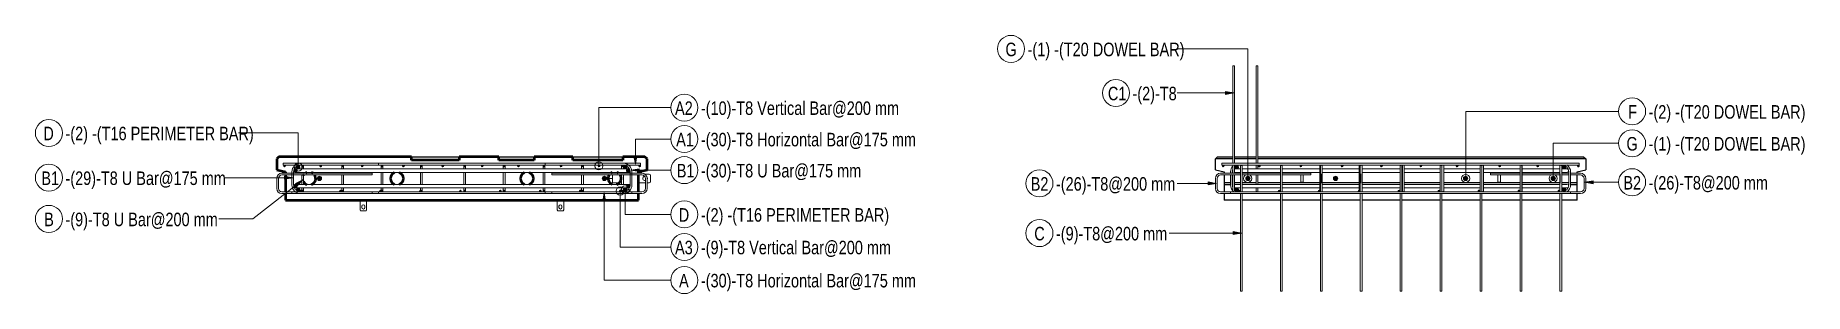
# Model space of a CAD drawing. Header units: millimetres. Extents: x 840 to 20197, y -2485 to 18696.
# Drawn here: x 12028 to 20197, y 17503 to 18696 of the extents above.
import ezdxf

# ---------------------------------------------------------------- set-up
doc = ezdxf.new("R2010")
doc.units = ezdxf.units.MM
for name, color, linetype, lineweight in [('A-GENM', 13, 'Continuous', 18), ('A-WALL', 113, 'Continuous', 25), ('S-RBAR', 171, 'Continuous', 18), ('S-RBAR-IDEN', 171, 'Continuous', 9)]:
    doc.layers.add(name, color=color, linetype=linetype, lineweight=lineweight)
doc.styles.add('Nirmala UI Semilight_1', font='NirmalaS.ttf', dxfattribs={"width": 0.8, "height": 62.5})

msp = doc.modelspace()

# ---------------------------------------------------------------- texts
at = {"layer": 'S-RBAR-IDEN', "char_height": 62.5, "attachment_point": 1, "style": 'Nirmala UI Semilight_1'}
for s, insert, width in [('G', (16507.28712, 18662.67294), 57.7215), ('-(1) -(T20 DOWEL BAR)', (16609.44994, 18662.67294), 835.358375), ('-(2)-T8', (17093.64994, 18459.02337), 248.523125), ('A2', (14981.67743, 18391.27901), 99.40925), ('-(10)-T8 Vertical Bar@200 mm', (15101.04025, 18391.27901), 1103.122), ('C1', (16980.28712, 18459.02337), 84.978875), ('F', (19381.78103, 18374.03499), 40.084375), ('-(2) -(T20 DOWEL BAR)', (19476.64386, 18374.03499), 848.185375), ('D', (12065.15934, 18274.30665), 57.7215), ('-(2) -(T16 PERIMETER BAR)', (12167.32216, 18274.30665), 966.835125), ('A1', (14986.97743, 18246.27621), 86.58225), ('-(30)-T8 Horizontal Bar@175 mm', (15101.04025, 18246.27621), 1208.94475), ('G', (19374.48103, 18226.72049), 57.7215), ('-(1) -(T20 DOWEL BAR)', (19476.64386, 18226.72049), 835.358375), ('B1', (12055.95934, 18067.74897), 80.16875), ('-(29)-T8 U Bar@175 mm', (12167.32216, 18067.74897), 886.666375), ('B1', (14989.67743, 18102.62748), 80.16875), ('-(30)-T8 U Bar@175 mm', (15101.04025, 18102.62748), 886.666375), ('B2', (16623.78712, 18041.42773), 92.99575), ('-(26)-T8@200 mm', (16740.44994, 18041.42773), 676.62425), ('B2', (19359.98103, 18046.72404), 92.99575), ('-(26)-T8@200 mm', (19476.64386, 18046.72404), 676.62425), ('D', (14998.87743, 17898.17838), 57.7215), ('-(2) -(T16 PERIMETER BAR)', (15101.04025, 17898.17838), 966.835125), ('B', (12069.15934, 17877.38443), 48.10125), ('-(9)-T8 U Bar@200 mm', (12167.32216, 17877.38443), 856.20225), ('C', (16640.28712, 17811.85153), 52.911375), ('-(9)-T8@200 mm', (16740.44994, 17811.85153), 631.72975), ('A3', (14981.67743, 17747.58233), 99.40925), ('-(9)-T8 Vertical Bar@200 mm', (15101.04025, 17747.58233), 1071.0545), ('A', (15000.17743, 17594.69188), 54.51475), ('-(30)-T8 Horizontal Bar@175 mm', (15101.04025, 17594.69188), 1208.94475)]:
    msp.add_mtext(s, dxfattribs=dict(at, insert=insert, width=width))

# ---------------------------------------------------------------- blocks, each defined once
blk = doc.blocks.new('RR spread anchor face based - RR-SA-2_5-150-1726819-Elevation Top Copy 1')
at = {"layer": 'A-GENM'}
for p, q in [((2993.8, 17935.4), (2993.8, 17890.4)), ((2993.8, 17890.4), (2996.3, 17885.4)), ((3001.8, 17900.9), (3001.8, 17906.9)), ((3015.8, 17906.9), (3015.8, 17900.9)), ((3021.3, 17885.4), (3023.8, 17890.4)), ((3023.8, 17890.4), (3023.8, 17935.4)), ((2996.3, 17885.4), (3021.3, 17885.4))]:
    blk.add_line(p, q, dxfattribs=at)
for centre, start, end in [((3008.8, 17906.9), 0, 180), ((3008.8, 17900.9), 180, 0)]:
    blk.add_arc(centre, 7, start, end, dxfattribs=at)
blk = doc.blocks.new('RR spread anchor face based - RR-SA-3_0-200-1726827-Elevation Top Copy 1')
at = {"layer": 'A-GENM'}
for p, q in [((4328.8, 18055.4), (4307.8, 18055.4)), ((4333.8, 18052.9), (4328.8, 18055.4)), ((4333.8, 18017.9), (4333.8, 18052.9)), ((4138.9, 18035.4), (4158.8, 18035.4)), ((4158.8, 18015.4), (4147, 18015.4)), ((4158.8, 18051.4), (4158.8, 18035.4)), ((4158.8, 18051.4), (4158.8, 18035.5)), ((4158.8, 18035.4), (4158.8, 18015.4)), ((4158.8, 18035.4), (4158.8, 18015.4)), ((4158.8, 18015.4), (4190.6, 18015.4)), ((4278.8, 18015.4), (4310.8, 18015.4)), ((4307.5, 18044.4), (4307.9, 18044.4)), ((4310.8, 18026.4), (4307.5, 18026.4)), ((4318.8, 18015.4), (4328.8, 18015.4)), ((4328.8, 18015.4), (4333.8, 18017.9))]:
    blk.add_line(p, q, dxfattribs=at)
for centre, start, end in [((4307.5, 18035.4), 90, 270), ((4311.5, 18035.4), 324.81675, 43.77435)]:
    blk.add_arc(centre, 9, start, end, dxfattribs=at)
blk = doc.blocks.new('RR spread anchor face based - RR-SA-4_0-180-1726831-Elevation Top Copy 1 Copy 1')
at = {"layer": 'A-GENM'}
for p, q in [((3002.8, 18017.9), (3002.8, 18051.4)), ((3002.8, 18015.4), (3002.8, 18017.9)), ((3002.8, 18017.9), (3014.8, 18017.9)), ((3014.8, 18015.4), (3002.8, 18015.4)), ((3014.8, 18051.4), (3014.8, 18017.9)), ((3014.8, 18017.9), (3014.8, 18015.4))]:
    blk.add_line(p, q, dxfattribs=at)
blk = doc.blocks.new('M_Rebar Tag_rfa Dimension - ARROW-793927-Elevation Top Copy 1')
at = {"layer": 'S-RBAR-IDEN'}
blk.add_circle((4490.8, 18217.5), 62.5, dxfattribs=at)
blk = doc.blocks.new('M_Rebar Tag_rfa MARK - DOT 1_5-794230-Elevation Top Copy 1')
at = {"layer": 'S-RBAR-IDEN'}
blk.add_circle((4490.8, 17869.4), 62.5, dxfattribs=at)
blk = doc.blocks.new('M_Rebar Tag_rfa Dimension - DOT 1_5-793931-Elevation Top Copy 1')
at = {"layer": 'S-RBAR-IDEN'}
blk.add_circle((4490.8, 18362.5), 62.5, dxfattribs=at)
blk = doc.blocks.new('M_Rebar Tag_rfa Dimension - ARROW-793927-Elevation Top Copy 1 Copy 1')
at = {"layer": 'S-RBAR-IDEN'}
blk.add_circle((1796.5, 18012.6), 62.5, dxfattribs=at)
blk = doc.blocks.new('M_Rebar Tag_rfa MARK - DOT 1_5-794230-Elevation Top Copy 1 Copy 1')
at = {"layer": 'S-RBAR-IDEN'}
blk.add_circle((1665.5, 18633.9), 62.5, dxfattribs=at)

# ---------------------------------------------------------------- hatches: boundary and pattern name
at = {"layer": 'S-RBAR'}
h = msp.add_hatch(color=256, dxfattribs=at)
edge = h.paths.add_edge_path()
edge.add_arc((13178.88578, 18093.4305), 4, 0, 360)
for points in [[(13177.64972, 18089.62628), (13182.12185, 18091.07936), (13182.12185, 18095.78164), (13177.64972, 18097.23473), (13174.88578, 18093.4305)], [(13229.27311, 18063.38019), (13235.52776, 18066.39227), (13237.07253, 18073.16036), (13232.74418, 18078.58794), (13225.80204, 18078.58794), (13221.68898, 18073.43033), (13221.72616, 18072.05421), (13223.01846, 18066.39227), (13224.92297, 18065.47511)], [(13245.11104, 18080.22275), (13249.43939, 18085.65033), (13247.89462, 18092.41842), (13241.63997, 18095.4305), (13235.38532, 18092.41842), (13233.84055, 18085.65033), (13238.1689, 18080.22275)], [(13261.28834, 18089.62628), (13265.76048, 18091.07936), (13265.76048, 18095.78164), (13261.28834, 18097.23473), (13258.52441, 18093.4305)], [(13344.42749, 18089.62628), (13348.89963, 18091.07936), (13348.89963, 18095.78164), (13344.42749, 18097.23473), (13341.66356, 18093.4305)], [(13445.84725, 18089.62628), (13450.31939, 18091.07936), (13450.31939, 18095.78164), (13445.84725, 18097.23473), (13443.08332, 18093.4305)], [(13536.20527, 18089.62628), (13540.67741, 18091.07936), (13540.67741, 18095.78164), (13536.20527, 18097.23473), (13533.44134, 18093.4305)], [(13627.90616, 18089.62628), (13632.3783, 18091.07936), (13632.3783, 18095.78164), (13627.90616, 18097.23473), (13625.14223, 18093.4305)], [(13726.73305, 18089.62628), (13731.20518, 18091.07936), (13731.20518, 18095.78164), (13726.73305, 18097.23473), (13723.96912, 18093.4305)], [(13808.71507, 18089.62628), (13813.18721, 18091.07936), (13813.18721, 18095.78164), (13808.71507, 18097.23473), (13805.95114, 18093.4305)], [(13908.51083, 18089.62628), (13912.98296, 18091.07936), (13912.98296, 18095.78164), (13908.51083, 18097.23473), (13905.74689, 18093.4305)], [(14009.52398, 18089.62628), (14013.99611, 18091.07936), (14013.99611, 18095.78164), (14009.52398, 18097.23473), (14006.76005, 18093.4305)], [(14090.2886, 18089.62628), (14094.76074, 18091.07936), (14094.76074, 18095.78164), (14090.2886, 18097.23473), (14087.52467, 18093.4305)], [(14191.58289, 18089.62628), (14196.05502, 18091.07936), (14196.05502, 18095.78164), (14191.58289, 18097.23473), (14188.81895, 18093.4305)], [(14257.69138, 18089.62628), (14262.16352, 18091.07936), (14262.16352, 18095.78164), (14257.69138, 18097.23473), (14254.92745, 18093.4305), (14257.36653, 18090.07339)], [(14374.89179, 18089.62628), (14379.36393, 18091.07936), (14379.36393, 18095.78164), (14374.89179, 18097.23473), (14372.12786, 18093.4305)], [(14453.84416, 18089.62628), (14458.3163, 18091.07936), (14458.3163, 18095.78164), (14453.84416, 18097.23473), (14451.08023, 18093.4305)], [(14553.2007, 18089.62628), (14557.67284, 18091.07936), (14557.67284, 18095.78164), (14553.2007, 18097.23473), (14550.43677, 18093.4305)], [(14629.37194, 18089.62628), (14633.84407, 18091.07936), (14633.84407, 18095.78164), (14629.37194, 18097.23473), (14626.60801, 18093.4305)], [(14737.75961, 18089.62628), (14742.23175, 18091.07936), (14742.23175, 18095.78164), (14737.75961, 18097.23473), (14734.99568, 18093.4305)], [(14752.3816, 18079.4305), (14758.63625, 18082.44258), (14760.18102, 18089.21067), (14755.85267, 18094.63825), (14748.91053, 18094.63825), (14744.58217, 18089.21067), (14746.12694, 18082.44258), (14752.35209, 18079.44471)], [(14766.00711, 18063.38019), (14772.26176, 18066.39227), (14773.58088, 18073.44332), (14769.47818, 18078.58794), (14762.53604, 18078.58794), (14758.20768, 18073.16036), (14759.75246, 18066.39227)], [(14817.39972, 18089.62628), (14821.87185, 18091.07936), (14821.87185, 18095.78164), (14817.39972, 18097.23473), (14814.63578, 18093.4305)], [(17511.3775, 18089.62628), (17515.84963, 18091.07936), (17515.84963, 18095.78164), (17511.3775, 18097.23473), (17508.61356, 18093.4305)], [(17578.83882, 18080.22275), (17583.16718, 18085.65033), (17581.6224, 18092.41842), (17575.36775, 18095.4305), (17569.1131, 18092.41842), (17567.56833, 18085.65033), (17571.89668, 18080.22275)], [(17678.15527, 18089.62628), (17682.62741, 18091.07936), (17682.62741, 18095.78164), (17678.15527, 18097.23473), (17675.39134, 18093.4305)], [(17869.93305, 18089.62628), (17874.40519, 18091.07936), (17874.40519, 18095.78164), (17869.93305, 18097.23473), (17867.16912, 18093.4305)], [(18060.46083, 18089.62628), (18064.93297, 18091.07936), (18064.93297, 18095.78164), (18060.46083, 18097.23473), (18057.6969, 18093.4305)], [(18242.23861, 18089.62628), (18246.71074, 18091.07936), (18246.71074, 18095.78164), (18242.23861, 18097.23473), (18239.47468, 18093.4305)], [(18424.01639, 18089.62628), (18428.48852, 18091.07936), (18428.48852, 18095.78164), (18424.01639, 18097.23473), (18421.25245, 18093.4305)], [(18591.41916, 18089.62628), (18595.8913, 18091.07936), (18595.8913, 18095.78164), (18591.41916, 18097.23473), (18588.65523, 18093.4305)], [(18787.57194, 18089.62628), (18792.04408, 18091.07936), (18792.04408, 18095.78164), (18787.57194, 18097.23473), (18784.80801, 18093.4305)], [(18963.09972, 18089.62628), (18967.57185, 18091.07936), (18967.57185, 18095.78164), (18963.09972, 18097.23473), (18960.33579, 18093.4305)], [(19086.10938, 18079.4305), (19092.36403, 18082.44258), (19093.9088, 18089.21067), (19089.58045, 18094.63825), (19082.63831, 18094.63825), (19078.30995, 18089.21067), (19079.85472, 18082.44258)], [(19151.1275, 18089.62628), (19155.59963, 18091.07936), (19155.59963, 18095.78164), (19151.1275, 18097.23473), (19148.36356, 18093.4305)], [(13229.27311, 17991.55017), (13235.52776, 17994.56226), (13237.07253, 18001.33034), (13232.74418, 18006.75792), (13225.80204, 18006.75792), (13221.47369, 18001.33034), (13223.01846, 17994.56226), (13226.25614, 17993.00307)], [(13245.11104, 17976.47263), (13249.43939, 17981.90021), (13247.89462, 17988.6683), (13241.63997, 17991.68038), (13235.38532, 17988.6683), (13233.84055, 17981.90021), (13238.1689, 17976.47263)], [(13254.96815, 17973.62628), (13257.73209, 17977.4305), (13254.96815, 17981.23473), (13250.49602, 17979.78164), (13250.49602, 17975.07936)], [(13261.28834, 17973.62628), (13265.76048, 17975.07936), (13265.76048, 17979.78164), (13261.28834, 17981.23473), (13258.52441, 17977.4305)], [(13339.81329, 18025.4305), (13346.88436, 18028.35943), (13349.81329, 18035.4305), (13346.88436, 18042.50157), (13339.81329, 18045.4305), (13332.74222, 18042.50157), (13329.81329, 18035.4305), (13332.74222, 18028.35943)], [(13438.01074, 17973.62628), (13440.77467, 17977.4305), (13438.01074, 17981.23473), (13433.5386, 17979.78164), (13433.5386, 17975.07936)], [(13445.84725, 17973.62628), (13450.31939, 17975.07936), (13450.31939, 17979.78164), (13445.84725, 17981.23473), (13443.08332, 17977.4305)], [(13622.61582, 17973.62628), (13625.37975, 17977.4305), (13622.61582, 17981.23473), (13618.14368, 17979.78164), (13618.14368, 17975.07936)], [(13627.90616, 17973.62628), (13632.3783, 17975.07936), (13632.3783, 17979.78164), (13627.90616, 17981.23473), (13625.14223, 17977.4305)], [(13807.2209, 17973.62628), (13809.98484, 17977.4305), (13807.2209, 17981.23473), (13802.74877, 17979.78164), (13802.74877, 17975.07936)], [(13808.71507, 17973.62628), (13813.18721, 17975.07936), (13813.18721, 17979.78164), (13808.71507, 17981.23473), (13805.95114, 17977.4305)], [(13991.82599, 17973.62628), (13994.58992, 17977.4305), (13991.82599, 17981.23473), (13987.35385, 17979.78164), (13987.35385, 17975.07936)], [(14009.52398, 17973.62628), (14013.99611, 17975.07936), (14013.99611, 17979.78164), (14009.52398, 17981.23473), (14006.76005, 17977.4305)], [(14176.43107, 17973.62628), (14179.195, 17977.4305), (14176.43107, 17981.23473), (14171.95894, 17979.78164), (14171.95894, 17975.07936)], [(14191.58289, 17973.62628), (14196.05502, 17975.07936), (14196.05502, 17979.78164), (14191.58289, 17981.23473), (14188.81895, 17977.4305)], [(14361.03616, 17973.62628), (14363.80009, 17977.4305), (14361.03616, 17981.23473), (14356.56402, 17979.78164), (14356.81444, 17974.998)], [(14374.89179, 17973.62628), (14379.36393, 17975.07936), (14379.36393, 17979.78164), (14374.89179, 17981.23473), (14372.12786, 17977.4305)], [(14545.64124, 17973.62628), (14548.40517, 17977.4305), (14545.64124, 17981.23473), (14541.1691, 17979.78164), (14541.1691, 17975.07936)], [(14553.2007, 17973.62628), (14557.67284, 17975.07936), (14557.67284, 17979.78164), (14553.2007, 17981.23473), (14550.43677, 17977.4305)], [(14655.45828, 18025.4305), (14662.52935, 18028.35943), (14665.45828, 18035.4305), (14662.52935, 18042.50157), (14655.15815, 18045.30618), (14648.38721, 18042.50157), (14645.45828, 18035.4305), (14648.38721, 18028.35943), (14655.15815, 18025.55482)], [(14730.24632, 17973.62628), (14733.01025, 17977.4305), (14730.24632, 17981.23473), (14725.77419, 17979.78164), (14725.77419, 17975.07936)], [(14737.75961, 17973.62628), (14742.23175, 17975.07936), (14742.23175, 17979.78164), (14737.75961, 17981.23473), (14734.99568, 17977.4305)], [(14752.3816, 17975.68038), (14758.63625, 17978.69246), (14760.18102, 17985.46055), (14755.85267, 17990.88813), (14748.91053, 17990.88813), (14744.58217, 17985.46055), (14746.12694, 17978.69246)], [(14766.00711, 17991.55017), (14772.26176, 17994.56226), (14773.80653, 18001.33034), (14769.47818, 18006.75792), (14762.53604, 18006.75792), (14758.20768, 18001.33034), (14759.75246, 17994.56226)], [(17578.83882, 17976.47263), (17583.16718, 17981.90021), (17581.6224, 17988.6683), (17575.36775, 17991.68038), (17569.1131, 17988.6683), (17567.56833, 17981.90021), (17571.89668, 17976.47263)], [(17588.69593, 17973.62628), (17591.45987, 17977.4305), (17588.69593, 17981.23473), (17584.2238, 17979.78164), (17584.2238, 17975.07936)], [(17626.36356, 18025.4305), (17633.43463, 18028.35943), (17636.36356, 18035.4305), (17633.43463, 18042.50157), (17626.36356, 18045.4305), (17619.2925, 18042.50157), (17616.44181, 18035.2416), (17619.2925, 18028.35943)], [(17771.73852, 17973.62628), (17774.50245, 17977.4305), (17771.73852, 17981.23473), (17767.26638, 17979.78164), (17767.26638, 17975.07936)], [(17956.3436, 17973.62628), (17959.10753, 17977.4305), (17956.3436, 17981.23473), (17951.87147, 17979.78164), (17951.87147, 17975.07936)], [(18031.36356, 18025.4305), (18038.43463, 18028.35943), (18041.36356, 18035.4305), (18038.43463, 18042.50157), (18031.36356, 18045.4305), (18024.2925, 18042.50157), (18021.36356, 18035.4305), (18024.2925, 18028.35943)], [(18140.94868, 17973.62628), (18143.71262, 17977.4305), (18140.94868, 17981.23473), (18136.47655, 17979.78164), (18136.47655, 17975.07936)], [(18325.55377, 17973.62628), (18328.3177, 17977.4305), (18325.55377, 17981.23473), (18321.08163, 17979.78164), (18321.08163, 17975.07936), (18324.2166, 17974.06075)], [(18510.15885, 17973.62628), (18512.92278, 17977.4305), (18510.15885, 17981.23473), (18505.68672, 17979.78164), (18505.68672, 17975.07936)], [(18631.36356, 18025.4305), (18638.43463, 18028.35943), (18641.36356, 18035.4305), (18638.43463, 18042.50157), (18631.36356, 18045.4305), (18624.2925, 18042.50157), (18621.36356, 18035.4305), (18624.2925, 18028.35943)], [(18694.76394, 17973.62628), (18697.52787, 17977.4305), (18694.76394, 17981.23473), (18690.2918, 17979.78164), (18690.2918, 17975.07936)], [(18879.36902, 17973.62628), (18882.13295, 17977.4305), (18879.36902, 17981.23473), (18874.89688, 17979.78164), (18874.89688, 17975.07936)], [(19036.36356, 18025.4305), (19043.43463, 18028.35943), (19046.36356, 18035.4305), (19043.43463, 18042.50157), (19036.36356, 18045.4305), (19029.2925, 18042.50157), (19026.44181, 18035.2416), (19029.2925, 18028.35943)], [(19063.9741, 17973.62628), (19066.73803, 17977.4305), (19063.9741, 17981.23473), (19059.50197, 17979.78164), (19059.50197, 17975.07936)], [(19086.10938, 17975.68038), (19092.36403, 17978.69246), (19093.9088, 17985.46055), (19089.58045, 17990.88813), (19082.63831, 17990.88813), (19078.30995, 17985.46055), (19079.85472, 17978.69246)]]:
    msp.add_hatch(color=256, dxfattribs=at).paths.add_polyline_path(points)
h = msp.add_hatch(color=256, dxfattribs=at)
edge = h.paths.add_edge_path()
edge.add_arc((13229.27311, 18071.38019), 8, 170.938087266, 270)
edge.add_line((13229.27311, 18063.38019), (13229.27311, 18071.38019))
edge.add_line((13229.27311, 18071.38019), (13221.37296, 18072.64021))
h = msp.add_hatch(color=256, dxfattribs=at)
edge = h.paths.add_edge_path()
edge.add_arc((13229.27311, 18071.38019), 8, 270, 524.58476)
edge.add_line((13221.56091, 18073.50669), (13229.27311, 18071.38019))
edge.add_line((13229.27311, 18071.38019), (13229.27311, 18063.38019))
h = msp.add_hatch(color=256, dxfattribs=at)
edge = h.paths.add_edge_path()
edge.add_arc((13241.63997, 18087.4305), 8, 0, 360)
h = msp.add_hatch(color=256, dxfattribs=at)
edge = h.paths.add_edge_path()
edge.add_arc((13262.52441, 18093.4305), 4, 0, 360)
h = msp.add_hatch(color=256, dxfattribs=at)
edge = h.paths.add_edge_path()
edge.add_arc((13345.66356, 18093.4305), 4, 0, 360)
h = msp.add_hatch(color=256, dxfattribs=at)
edge = h.paths.add_edge_path()
edge.add_arc((13447.08332, 18093.4305), 4, 0, 360)
h = msp.add_hatch(color=256, dxfattribs=at)
edge = h.paths.add_edge_path()
edge.add_arc((13537.44134, 18093.4305), 4, 0, 360)
h = msp.add_hatch(color=256, dxfattribs=at)
edge = h.paths.add_edge_path()
edge.add_arc((13629.14223, 18093.4305), 4, 0, 360)
h = msp.add_hatch(color=256, dxfattribs=at)
edge = h.paths.add_edge_path()
edge.add_arc((13727.96912, 18093.4305), 4, 0, 360)
h = msp.add_hatch(color=256, dxfattribs=at)
edge = h.paths.add_edge_path()
edge.add_arc((13809.95114, 18093.4305), 4, 0, 360)
h = msp.add_hatch(color=256, dxfattribs=at)
edge = h.paths.add_edge_path()
edge.add_arc((13909.74689, 18093.4305), 4, 0, 360)
h = msp.add_hatch(color=256, dxfattribs=at)
edge = h.paths.add_edge_path()
edge.add_arc((14010.76005, 18093.4305), 4, 0, 360)
h = msp.add_hatch(color=256, dxfattribs=at)
edge = h.paths.add_edge_path()
edge.add_arc((14091.52467, 18093.4305), 4, 0, 360)
h = msp.add_hatch(color=256, dxfattribs=at)
edge = h.paths.add_edge_path()
edge.add_arc((14192.81895, 18093.4305), 4, 0, 360)
h = msp.add_hatch(color=256, dxfattribs=at)
edge = h.paths.add_edge_path()
edge.add_arc((14258.92745, 18093.4305), 4, 0, 360)
h = msp.add_hatch(color=256, dxfattribs=at)
edge = h.paths.add_edge_path()
edge.add_arc((14376.12786, 18093.4305), 4, 0, 360)
h = msp.add_hatch(color=256, dxfattribs=at)
edge = h.paths.add_edge_path()
edge.add_arc((14455.08023, 18093.4305), 4, 0, 360)
h = msp.add_hatch(color=256, dxfattribs=at)
edge = h.paths.add_edge_path()
edge.add_arc((14554.43677, 18093.4305), 4, 0, 360)
h = msp.add_hatch(color=256, dxfattribs=at)
edge = h.paths.add_edge_path()
edge.add_arc((14630.60801, 18093.4305), 4, 0, 360)
h = msp.add_hatch(color=256, dxfattribs=at)
edge = h.paths.add_edge_path()
edge.add_arc((14738.99568, 18093.4305), 4, 0, 360)
h = msp.add_hatch(color=256, dxfattribs=at)
edge = h.paths.add_edge_path()
edge.add_arc((14752.3816, 18087.4305), 8, 0, 360)
h = msp.add_hatch(color=256, dxfattribs=at)
edge = h.paths.add_edge_path()
edge.add_arc((14766.00711, 18071.38019), 8, 15.538324667, 270)
edge.add_line((14766.00711, 18063.38019), (14766.00711, 18071.38019))
edge.add_line((14766.00711, 18071.38019), (14773.71472, 18073.52326))
h = msp.add_hatch(color=256, dxfattribs=at)
edge = h.paths.add_edge_path()
edge.add_arc((14766.00711, 18071.38019), 8, 270, 368.879302531)
edge.add_line((14773.91123, 18072.61502), (14766.00711, 18071.38019))
edge.add_line((14766.00711, 18071.38019), (14766.00711, 18063.38019))
h = msp.add_hatch(color=256, dxfattribs=at)
edge = h.paths.add_edge_path()
edge.add_arc((14818.63578, 18093.4305), 4, 0, 360)
h = msp.add_hatch(color=256, dxfattribs=at)
edge = h.paths.add_edge_path()
edge.add_arc((17512.61356, 18093.4305), 4, 0, 360)
h = msp.add_hatch(color=256, dxfattribs=at)
edge = h.paths.add_edge_path()
edge.add_arc((17575.36775, 18087.4305), 8, 0, 360)
h = msp.add_hatch(color=256, dxfattribs=at)
edge = h.paths.add_edge_path()
edge.add_arc((17679.39134, 18093.4305), 4, 0, 360)
h = msp.add_hatch(color=256, dxfattribs=at)
edge = h.paths.add_edge_path()
edge.add_arc((17871.16912, 18093.4305), 4, 0, 360)
h = msp.add_hatch(color=256, dxfattribs=at)
edge = h.paths.add_edge_path()
edge.add_arc((18061.6969, 18093.4305), 4, 0, 360)
h = msp.add_hatch(color=256, dxfattribs=at)
edge = h.paths.add_edge_path()
edge.add_arc((18243.47468, 18093.4305), 4, 0, 360)
h = msp.add_hatch(color=256, dxfattribs=at)
edge = h.paths.add_edge_path()
edge.add_arc((18425.25245, 18093.4305), 4, 0, 360)
h = msp.add_hatch(color=256, dxfattribs=at)
edge = h.paths.add_edge_path()
edge.add_arc((18592.65523, 18093.4305), 4, 0, 360)
h = msp.add_hatch(color=256, dxfattribs=at)
edge = h.paths.add_edge_path()
edge.add_arc((18788.80801, 18093.4305), 4, 0, 360)
h = msp.add_hatch(color=256, dxfattribs=at)
edge = h.paths.add_edge_path()
edge.add_arc((18964.33579, 18093.4305), 4, 0, 360)
h = msp.add_hatch(color=256, dxfattribs=at)
edge = h.paths.add_edge_path()
edge.add_arc((19086.10938, 18087.4305), 8, 0, 360)
h = msp.add_hatch(color=256, dxfattribs=at)
edge = h.paths.add_edge_path()
edge.add_arc((19152.36356, 18093.4305), 4, 0, 360)
h = msp.add_hatch(color=256, dxfattribs=at)
edge = h.paths.add_edge_path()
edge.add_arc((13229.27311, 17999.55017), 8, 0, 360)
h = msp.add_hatch(color=256, dxfattribs=at)
edge = h.paths.add_edge_path()
edge.add_arc((13241.63997, 17983.68038), 8, 0, 360)
h = msp.add_hatch(color=256, dxfattribs=at)
edge = h.paths.add_edge_path()
edge.add_arc((13253.73209, 17977.4305), 4, 0, 360)
h = msp.add_hatch(color=256, dxfattribs=at)
edge = h.paths.add_edge_path()
edge.add_arc((13262.52441, 17977.4305), 4, 0, 360)
h = msp.add_hatch(color=256, dxfattribs=at)
edge = h.paths.add_edge_path()
edge.add_arc((13339.81329, 18035.4305), 10, 0, 360)
h = msp.add_hatch(color=256, dxfattribs=at)
edge = h.paths.add_edge_path()
edge.add_arc((13436.77467, 17977.4305), 4, 0, 360)
h = msp.add_hatch(color=256, dxfattribs=at)
edge = h.paths.add_edge_path()
edge.add_arc((13447.08332, 17977.4305), 4, 0, 360)
h = msp.add_hatch(color=256, dxfattribs=at)
edge = h.paths.add_edge_path()
edge.add_arc((13621.37975, 17977.4305), 4, 0, 360)
h = msp.add_hatch(color=256, dxfattribs=at)
edge = h.paths.add_edge_path()
edge.add_arc((13629.14223, 17977.4305), 4, 0, 360)
h = msp.add_hatch(color=256, dxfattribs=at)
edge = h.paths.add_edge_path()
edge.add_arc((13805.98484, 17977.4305), 4, 0, 360)
h = msp.add_hatch(color=256, dxfattribs=at)
edge = h.paths.add_edge_path()
edge.add_arc((13809.95114, 17977.4305), 4, 0, 360)
h = msp.add_hatch(color=256, dxfattribs=at)
edge = h.paths.add_edge_path()
edge.add_arc((13990.58992, 17977.4305), 4, 0, 360)
h = msp.add_hatch(color=256, dxfattribs=at)
edge = h.paths.add_edge_path()
edge.add_arc((14010.76005, 17977.4305), 4, 0, 360)
h = msp.add_hatch(color=256, dxfattribs=at)
edge = h.paths.add_edge_path()
edge.add_arc((14175.195, 17977.4305), 4, 0, 360)
h = msp.add_hatch(color=256, dxfattribs=at)
edge = h.paths.add_edge_path()
edge.add_arc((14192.81895, 17977.4305), 4, 0, 360)
h = msp.add_hatch(color=256, dxfattribs=at)
edge = h.paths.add_edge_path()
edge.add_arc((14359.80009, 17977.4305), 4, 0, 360)
h = msp.add_hatch(color=256, dxfattribs=at)
edge = h.paths.add_edge_path()
edge.add_arc((14376.12786, 17977.4305), 4, 0, 360)
h = msp.add_hatch(color=256, dxfattribs=at)
edge = h.paths.add_edge_path()
edge.add_arc((14544.40517, 17977.4305), 4, 0, 360)
h = msp.add_hatch(color=256, dxfattribs=at)
edge = h.paths.add_edge_path()
edge.add_arc((14554.43677, 17977.4305), 4, 0, 360)
h = msp.add_hatch(color=256, dxfattribs=at)
edge = h.paths.add_edge_path()
edge.add_arc((14655.45828, 18035.4305), 10, 0, 360)
h = msp.add_hatch(color=256, dxfattribs=at)
edge = h.paths.add_edge_path()
edge.add_arc((14729.01025, 17977.4305), 4, 0, 360)
h = msp.add_hatch(color=256, dxfattribs=at)
edge = h.paths.add_edge_path()
edge.add_arc((14738.99568, 17977.4305), 4, 0, 360)
h = msp.add_hatch(color=256, dxfattribs=at)
edge = h.paths.add_edge_path()
edge.add_arc((14752.3816, 17983.68038), 8, 0, 360)
h = msp.add_hatch(color=256, dxfattribs=at)
edge = h.paths.add_edge_path()
edge.add_arc((14766.00711, 17999.55017), 8, 0, 360)
h = msp.add_hatch(color=256, dxfattribs=at)
edge = h.paths.add_edge_path()
edge.add_arc((17575.36775, 17983.68038), 8, 0, 360)
h = msp.add_hatch(color=256, dxfattribs=at)
edge = h.paths.add_edge_path()
edge.add_arc((17587.45987, 17977.4305), 4, 0, 360)
h = msp.add_hatch(color=256, dxfattribs=at)
edge = h.paths.add_edge_path()
edge.add_arc((17626.36356, 18035.4305), 10, 0, 360)
h = msp.add_hatch(color=256, dxfattribs=at)
edge = h.paths.add_edge_path()
edge.add_arc((17770.50245, 17977.4305), 4, 0, 360)
h = msp.add_hatch(color=256, dxfattribs=at)
edge = h.paths.add_edge_path()
edge.add_arc((17955.10753, 17977.4305), 4, 0, 360)
h = msp.add_hatch(color=256, dxfattribs=at)
edge = h.paths.add_edge_path()
edge.add_arc((18031.36356, 18035.4305), 10, 0, 360)
h = msp.add_hatch(color=256, dxfattribs=at)
edge = h.paths.add_edge_path()
edge.add_arc((18139.71262, 17977.4305), 4, 0, 360)
h = msp.add_hatch(color=256, dxfattribs=at)
edge = h.paths.add_edge_path()
edge.add_arc((18324.3177, 17977.4305), 4, 0, 360)
h = msp.add_hatch(color=256, dxfattribs=at)
edge = h.paths.add_edge_path()
edge.add_arc((18508.92278, 17977.4305), 4, 0, 360)
h = msp.add_hatch(color=256, dxfattribs=at)
edge = h.paths.add_edge_path()
edge.add_arc((18631.36356, 18035.4305), 10, 0, 360)
h = msp.add_hatch(color=256, dxfattribs=at)
edge = h.paths.add_edge_path()
edge.add_arc((18693.52787, 17977.4305), 4, 0, 360)
h = msp.add_hatch(color=256, dxfattribs=at)
edge = h.paths.add_edge_path()
edge.add_arc((18878.13295, 17977.4305), 4, 0, 360)
h = msp.add_hatch(color=256, dxfattribs=at)
edge = h.paths.add_edge_path()
edge.add_arc((19036.36356, 18035.4305), 10, 0, 360)
h = msp.add_hatch(color=256, dxfattribs=at)
edge = h.paths.add_edge_path()
edge.add_arc((19062.73803, 17977.4305), 4, 0, 360)
h = msp.add_hatch(color=256, dxfattribs=at)
edge = h.paths.add_edge_path()
edge.add_arc((19086.10938, 17983.68038), 8, 0, 360)
at = {"layer": 'S-RBAR-IDEN'}
for points in [[(17561.36356, 18430.22218), (17523.86356, 18436.83444), (17523.86356, 18423.60992)], [(14798.74658, 18101.4305), (14805.35884, 18138.9305), (14792.13432, 18138.9305)], [(14778.63578, 18073.82629), (14816.13578, 18067.21403), (14816.13578, 18080.43855)], [(13216.63578, 18038.94779), (13179.13578, 18045.56005), (13179.13578, 18032.33552)], [(13262.8985, 18029.46544), (13229.33032, 18011.48908), (13237.50301, 18001.09219)], [(17480.36356, 18012.62654), (17442.86356, 18019.2388), (17442.86356, 18006.01428)], [(19182.36356, 18017.92285), (19219.86356, 18011.31059), (19219.86356, 18024.53511)], [(14654.16969, 17969.4305), (14647.55743, 17931.9305), (14660.78195, 17931.9305)], [(17596.36356, 17783.05035), (17558.86356, 17789.66261), (17558.86356, 17776.43808)]]:
    msp.add_hatch(color=256, dxfattribs=at).paths.add_polyline_path(points)

# ---------------------------------------------------------------- linework, layer by layer
at = {"layer": 'A-WALL', "lineweight": 50}
for p, q in [((13152.63837, 18135.4305), (13142.63578, 18125.42792)), ((13764.58686, 18135.4305), (13152.63837, 18135.4305)), ((13764.58686, 18120.4305), (13764.58686, 18135.4305)), ((14168.49931, 18135.4305), (13985.30078, 18135.4305)), ((13985.30078, 18135.4305), (13985.30078, 18120.4305)), ((14168.49931, 18120.4305), (14168.49931, 18135.4305)), ((14509.27431, 18135.4305), (14331.38834, 18135.4305)), ((14331.38834, 18135.4305), (14331.38834, 18120.4305)), ((14509.27431, 18120.4305), (14509.27431, 18135.4305)), ((14842.6332, 18135.4305), (14740.61334, 18135.4305)), ((14740.61334, 18135.4305), (14740.61334, 18120.4305)), ((14852.63578, 18125.42792), (14842.6332, 18135.4305)), ((13142.63578, 18125.42792), (13142.63578, 18075.4305)), ((13142.63578, 18075.4305), (13182.63578, 18065.4305)), ((13182.63578, 18065.4305), (13182.63578, 18059.4305)), ((13985.30078, 18120.4305), (13764.58686, 18120.4305)), ((14331.38834, 18120.4305), (14168.49931, 18120.4305)), ((14740.61334, 18120.4305), (14509.27431, 18120.4305)), ((14812.63578, 18065.4305), (14852.63578, 18075.4305)), ((14812.63578, 18059.4305), (14812.63578, 18065.4305)), ((14852.63578, 18075.4305), (14852.63578, 18125.42792)), ((13182.63578, 18051.4305), (13182.63578, 17973.4305)), ((14812.63578, 17973.4305), (14812.63578, 18051.4305)), ((13182.63578, 17965.4305), (13182.63578, 17935.4305)), ((13182.63578, 17935.4305), (14812.63578, 17935.4305)), ((14812.63578, 17935.4305), (14812.63578, 17965.4305))]:
    msp.add_line(p, q, dxfattribs=at)
at = {"layer": 'A-WALL'}
for p, q in [((13764.58686, 18135.4305), (13985.30078, 18135.4305)), ((14168.49931, 18135.4305), (14331.38834, 18135.4305)), ((14509.27431, 18135.4305), (14740.61334, 18135.4305)), ((17476.36442, 18125.42878), (17486.36615, 18135.4305)), ((17486.36615, 18135.4305), (17557.36356, 18135.4305)), ((17565.36356, 18135.4305), (17664.981, 18135.4305)), ((17672.981, 18135.4305), (19176.36098, 18135.4305)), ((19176.36098, 18135.4305), (19186.3627, 18125.42878)), ((17557.36356, 18125.4305), (17476.36356, 18125.4305)), ((17476.36356, 18075.4305), (17476.36356, 18125.42792)), ((17476.36356, 18075.4305), (17516.36356, 18065.4305)), ((17516.36356, 18065.4305), (17516.36356, 18059.4305)), ((17664.981, 18125.4305), (17565.36356, 18125.4305)), ((19186.36356, 18125.4305), (17672.981, 18125.4305)), ((19146.36356, 18065.4305), (19186.36356, 18075.4305)), ((19146.36356, 18059.4305), (19146.36356, 18065.4305)), ((19186.36356, 18125.42792), (19186.36356, 18075.4305)), ((17516.36356, 18051.4305), (17516.36356, 17973.4305)), ((17546.36356, 18015.42822), (17516.36356, 18015.42822)), ((17546.36356, 18005.42822), (17516.36356, 18005.42822)), ((17557.36356, 18015.42822), (17554.36356, 18015.42822)), ((17557.36356, 18005.42822), (17554.36356, 18005.42822)), ((17592.25219, 18015.42822), (17565.36356, 18015.42822)), ((17664.981, 18015.42822), (17600.36356, 18015.42822)), ((17776.73856, 18015.42822), (17672.981, 18015.42822)), ((17870.36356, 18015.42822), (17784.8111, 18015.42822)), ((17958.87001, 18015.42822), (17882.36356, 18015.42822)), ((18139.67892, 18015.42822), (17969.11356, 18015.42822)), ((18329.86356, 18015.42822), (18153.48856, 18015.42822)), ((18340.48783, 18015.42822), (18337.86356, 18015.42822)), ((18514.23856, 18015.42822), (18348.48783, 18015.42822)), ((18522.54673, 18015.42822), (18522.23856, 18015.42822)), ((18698.61356, 18015.42822), (18530.54673, 18015.42822)), ((18780.36356, 18015.42822), (18713.85564, 18015.42822)), ((18882.98856, 18015.42822), (18792.36356, 18015.42822)), ((19067.36356, 18015.42822), (18892.16455, 18015.42822)), ((19108.36356, 18015.42822), (19076.72346, 18015.42822)), ((19108.36356, 18005.42822), (19105.10348, 18005.42822)), ((19146.36356, 18015.42822), (19116.36356, 18015.42822)), ((19146.36356, 18005.42822), (19116.36356, 18005.42822)), ((19146.36356, 17973.4305), (19146.36356, 18051.4305)), ((17516.36356, 17965.4305), (17516.36356, 17935.4305)), ((17592.36356, 17935.4305), (17516.36356, 17935.4305)), ((17776.73856, 17935.4305), (17600.36356, 17935.4305)), ((17961.11356, 17935.4305), (17784.73856, 17935.4305)), ((18145.48856, 17935.4305), (17969.11356, 17935.4305)), ((18329.86356, 17935.4305), (18153.48856, 17935.4305)), ((18514.23856, 17935.4305), (18337.86356, 17935.4305)), ((18698.61356, 17935.4305), (18522.23856, 17935.4305)), ((18882.98856, 17935.4305), (18706.61356, 17935.4305)), ((19067.36356, 17935.4305), (18890.98856, 17935.4305)), ((19146.36356, 17935.4305), (19075.36356, 17935.4305)), ((19146.36356, 17935.4305), (19146.36356, 17965.4305))]:
    msp.add_line(p, q, dxfattribs=at)
at = {"layer": 'A-WALL', "lineweight": 50}
for centre, start, end in [((13292.63578, 18035.4305), 110.458493655, 126), ((13292.63578, 18035.4305), 54, 69.541506345), ((13697.63578, 18035.4305), 110.458493655, 249.24851065), ((13697.63578, 18035.4305), 290.75148935, 69.541506345), ((14297.63578, 18035.4305), 110.458493655, 249.24851065), ((14297.63578, 18035.4305), 290.75148935, 69.541506345), ((14702.63578, 18035.4305), 110.458493655, 126), ((14702.63578, 18035.4305), 54, 69.541506345), ((13292.63578, 18035.4305), 147.515947435, 151.776123856), ((13292.63578, 18035.4305), 208.223876144, 249.24851065), ((13292.63578, 18035.4305), 290.75148935, 32.484052565), ((14702.63578, 18035.4305), 147.515947435, 249.24851065), ((14702.63578, 18035.4305), 290.75148935, 32.484052565)]:
    msp.add_arc(centre, 30, start, end, dxfattribs=at)
at = {"layer": 'S-RBAR'}
for p, q in [((17565.36356, 18555.4305), (17557.36356, 18555.4305)), ((17557.36356, 18105.4305), (17557.36356, 18555.4305)), ((17565.36356, 18105.4305), (17565.36356, 18555.4305)), ((17672.981, 18555.4305), (17664.981, 18555.4305)), ((17664.981, 18105.4305), (17664.981, 18555.4305)), ((17672.981, 18105.4305), (17672.981, 18555.4305)), ((13582.63578, 18059.4305), (13166.63578, 18059.4305)), ((13172.63578, 18105.4305), (14822.63578, 18105.4305)), ((13172.63578, 18097.4305), (13172.63578, 18105.4305)), ((13172.63578, 18097.4305), (14822.63578, 18097.4305)), ((13177.64972, 18097.23473), (13174.88578, 18093.4305)), ((13174.88578, 18093.4305), (13177.64972, 18089.62628)), ((13182.12185, 18095.78164), (13177.64972, 18097.23473)), ((13177.64972, 18089.62628), (13182.12185, 18091.07936)), ((13182.12185, 18091.07936), (13182.12185, 18095.78164)), ((13212.63578, 18065.4305), (13212.63578, 18005.4305)), ((13220.63578, 18065.4305), (13220.63578, 18005.4305)), ((13229.27311, 18071.38019), (13221.37296, 18072.64021)), ((13221.56091, 18073.50669), (13229.27311, 18071.38019)), ((13225.80204, 18078.58794), (13221.68898, 18073.43033)), ((13221.68898, 18073.43033), (13221.72616, 18072.05421)), ((13221.72616, 18072.05421), (13223.01846, 18066.39227)), ((13223.01846, 18066.39227), (13224.92297, 18065.47511)), ((13224.92297, 18065.47511), (13229.27311, 18063.38019)), ((13232.74418, 18078.58794), (13225.80204, 18078.58794)), ((13229.27311, 18079.38019), (13284.77311, 18079.38019)), ((13229.27311, 18071.38019), (13229.27311, 18063.38019)), ((13229.27311, 18063.38019), (13229.27311, 18071.38019)), ((13229.27311, 18063.38019), (13235.52776, 18066.39227)), ((13229.27311, 18063.38019), (13284.77311, 18063.38019)), ((13237.07253, 18073.16036), (13232.74418, 18078.58794)), ((13235.38532, 18092.41842), (13233.84055, 18085.65033)), ((13233.84055, 18085.65033), (13238.1689, 18080.22275)), ((13241.63997, 18095.4305), (13235.38532, 18092.41842)), ((13235.52776, 18066.39227), (13237.07253, 18073.16036)), ((13238.1689, 18080.22275), (13245.11104, 18080.22275)), ((13247.89462, 18092.41842), (13241.63997, 18095.4305)), ((13245.11104, 18080.22275), (13249.43939, 18085.65033)), ((13249.43939, 18085.65033), (13247.89462, 18092.41842)), ((13612.63578, 18105.4305), (13252.63578, 18105.4305)), ((13612.63578, 18097.4305), (13252.63578, 18097.4305)), ((13261.28834, 18097.23473), (13258.52441, 18093.4305)), ((13258.52441, 18093.4305), (13258.52441, 18079.63191)), ((13258.52441, 18093.4305), (13261.28834, 18089.62628)), ((13258.52441, 18063.42071), (13258.52441, 18059.45247)), ((13265.76048, 18095.78164), (13261.28834, 18097.23473)), ((13261.28834, 18089.62628), (13265.76048, 18091.07936)), ((13265.76048, 18091.07936), (13265.76048, 18095.78164)), ((13266.52441, 18093.4305), (13266.52441, 18079.63191)), ((13266.52441, 18063.42071), (13266.52441, 18059.45247)), ((13284.77311, 18079.38019), (14710.50711, 18079.38019)), ((13284.77311, 18063.38019), (14710.50711, 18063.38019)), ((13344.42749, 18097.23473), (13341.66356, 18093.4305)), ((13341.66356, 18093.4305), (13344.42749, 18089.62628)), ((13348.89963, 18095.78164), (13344.42749, 18097.23473)), ((13344.42749, 18089.62628), (13348.89963, 18091.07936)), ((13348.89963, 18091.07936), (13348.89963, 18095.78164)), ((13445.84725, 18097.23473), (13443.08332, 18093.4305)), ((13443.08332, 18093.4305), (13443.08332, 18079.63191)), ((13443.08332, 18093.4305), (13445.84725, 18089.62628)), ((13443.08332, 18063.42071), (13443.08332, 18059.45247)), ((13450.31939, 18095.78164), (13445.84725, 18097.23473)), ((13445.84725, 18089.62628), (13450.31939, 18091.07936)), ((13450.31939, 18091.07936), (13450.31939, 18095.78164)), ((13451.08332, 18093.4305), (13451.08332, 18079.63191)), ((13451.08332, 18063.42071), (13451.08332, 18059.45247)), ((13536.20527, 18097.23473), (13533.44134, 18093.4305)), ((13533.44134, 18093.4305), (13536.20527, 18089.62628)), ((13540.67741, 18095.78164), (13536.20527, 18097.23473)), ((13536.20527, 18089.62628), (13540.67741, 18091.07936)), ((13540.67741, 18091.07936), (13540.67741, 18095.78164)), ((13582.63578, 18059.4305), (13582.63578, 18051.4305)), ((13612.63578, 18105.4305), (13612.63578, 18097.4305)), ((13627.90616, 18097.23473), (13625.14223, 18093.4305)), ((13625.14223, 18093.4305), (13625.14223, 18079.63191)), ((13625.14223, 18093.4305), (13627.90616, 18089.62628)), ((13625.14223, 18063.42071), (13625.14223, 18057.4305)), ((13625.14223, 18057.4305), (13625.14223, 18013.4305)), ((13632.3783, 18095.78164), (13627.90616, 18097.23473)), ((13627.90616, 18089.62628), (13632.3783, 18091.07936)), ((13632.3783, 18091.07936), (13632.3783, 18095.78164)), ((13633.14223, 18093.4305), (13633.14223, 18079.63191)), ((13633.14223, 18063.42071), (13633.14223, 18057.4305)), ((13633.14223, 18057.4305), (13633.14223, 18013.4305)), ((13726.73305, 18097.23473), (13723.96912, 18093.4305)), ((13723.96912, 18093.4305), (13726.73305, 18089.62628)), ((13731.20518, 18095.78164), (13726.73305, 18097.23473)), ((13726.73305, 18089.62628), (13731.20518, 18091.07936)), ((13731.20518, 18091.07936), (13731.20518, 18095.78164)), ((13808.71507, 18097.23473), (13805.95114, 18093.4305)), ((13805.95114, 18093.4305), (13805.95114, 18079.63191)), ((13805.95114, 18093.4305), (13808.71507, 18089.62628)), ((13805.95114, 18063.42071), (13805.95114, 18057.4305)), ((13805.95114, 18057.4305), (13805.95114, 18013.4305)), ((13813.18721, 18095.78164), (13808.71507, 18097.23473)), ((13808.71507, 18089.62628), (13813.18721, 18091.07936)), ((13813.18721, 18091.07936), (13813.18721, 18095.78164)), ((13813.95114, 18093.4305), (13813.95114, 18079.63191)), ((13813.95114, 18063.42071), (13813.95114, 18057.4305)), ((13813.95114, 18057.4305), (13813.95114, 18013.4305)), ((13908.51083, 18097.23473), (13905.74689, 18093.4305)), ((13905.74689, 18093.4305), (13908.51083, 18089.62628)), ((13912.98296, 18095.78164), (13908.51083, 18097.23473)), ((13908.51083, 18089.62628), (13912.98296, 18091.07936)), ((13912.98296, 18091.07936), (13912.98296, 18095.78164)), ((14009.52398, 18097.23473), (14006.76005, 18093.4305)), ((14006.76005, 18093.4305), (14006.76005, 18079.63191)), ((14006.76005, 18093.4305), (14009.52398, 18089.62628)), ((14006.76005, 18063.42071), (14006.76005, 18057.4305)), ((14006.76005, 18057.4305), (14006.76005, 18013.4305)), ((14013.99611, 18095.78164), (14009.52398, 18097.23473)), ((14009.52398, 18089.62628), (14013.99611, 18091.07936)), ((14013.99611, 18091.07936), (14013.99611, 18095.78164)), ((14014.76005, 18093.4305), (14014.76005, 18079.63191)), ((14014.76005, 18063.42071), (14014.76005, 18057.4305)), ((14014.76005, 18057.4305), (14014.76005, 18013.4305)), ((14090.2886, 18097.23473), (14087.52467, 18093.4305)), ((14087.52467, 18093.4305), (14090.2886, 18089.62628)), ((14094.76074, 18095.78164), (14090.2886, 18097.23473)), ((14090.2886, 18089.62628), (14094.76074, 18091.07936)), ((14094.76074, 18091.07936), (14094.76074, 18095.78164)), ((14191.58289, 18097.23473), (14188.81895, 18093.4305)), ((14188.81895, 18093.4305), (14188.81895, 18079.63191)), ((14188.81895, 18093.4305), (14191.58289, 18089.62628)), ((14188.81895, 18063.42071), (14188.81895, 18057.4305)), ((14188.81895, 18057.4305), (14188.81895, 18013.4305)), ((14196.05502, 18095.78164), (14191.58289, 18097.23473)), ((14191.58289, 18089.62628), (14196.05502, 18091.07936)), ((14196.05502, 18091.07936), (14196.05502, 18095.78164)), ((14196.81895, 18093.4305), (14196.81895, 18079.63191)), ((14196.81895, 18063.42071), (14196.81895, 18057.4305)), ((14196.81895, 18057.4305), (14196.81895, 18013.4305)), ((14257.69138, 18097.23473), (14254.92745, 18093.4305)), ((14254.92745, 18093.4305), (14257.36653, 18090.07339)), ((14257.36653, 18090.07339), (14257.69138, 18089.62628)), ((14262.16352, 18095.78164), (14257.69138, 18097.23473)), ((14257.69138, 18089.62628), (14262.16352, 18091.07936)), ((14262.16352, 18091.07936), (14262.16352, 18095.78164)), ((14374.89179, 18097.23473), (14372.12786, 18093.4305)), ((14372.12786, 18093.4305), (14372.12786, 18079.63191)), ((14372.12786, 18093.4305), (14374.89179, 18089.62628)), ((14372.12786, 18063.42071), (14372.12786, 18057.4305)), ((14372.12786, 18057.4305), (14372.12786, 18013.4305)), ((14379.36393, 18095.78164), (14374.89179, 18097.23473)), ((14374.89179, 18089.62628), (14379.36393, 18091.07936)), ((14379.36393, 18091.07936), (14379.36393, 18095.78164)), ((14380.12786, 18093.4305), (14380.12786, 18079.63191)), ((14380.12786, 18063.42071), (14380.12786, 18057.4305)), ((14380.12786, 18057.4305), (14380.12786, 18013.4305)), ((14382.63578, 18105.4305), (14742.63578, 18105.4305)), ((14382.63578, 18097.4305), (14382.63578, 18105.4305)), ((14382.63578, 18097.4305), (14742.63578, 18097.4305)), ((14412.63578, 18059.4305), (14828.63578, 18059.4305)), ((14412.63578, 18051.4305), (14412.63578, 18059.4305)), ((14453.84416, 18097.23473), (14451.08023, 18093.4305)), ((14451.08023, 18093.4305), (14453.84416, 18089.62628)), ((14458.3163, 18095.78164), (14453.84416, 18097.23473)), ((14453.84416, 18089.62628), (14458.3163, 18091.07936)), ((14458.3163, 18091.07936), (14458.3163, 18095.78164)), ((14553.2007, 18097.23473), (14550.43677, 18093.4305)), ((14550.43677, 18093.4305), (14550.43677, 18079.63191)), ((14550.43677, 18093.4305), (14553.2007, 18089.62628)), ((14550.43677, 18063.42071), (14550.43677, 18059.45247)), ((14557.67284, 18095.78164), (14553.2007, 18097.23473)), ((14553.2007, 18089.62628), (14557.67284, 18091.07936)), ((14557.67284, 18091.07936), (14557.67284, 18095.78164)), ((14558.43677, 18093.4305), (14558.43677, 18079.63191)), ((14558.43677, 18063.42071), (14558.43677, 18059.45247)), ((14629.37194, 18097.23473), (14626.60801, 18093.4305)), ((14626.60801, 18093.4305), (14629.37194, 18089.62628)), ((14633.84407, 18095.78164), (14629.37194, 18097.23473)), ((14629.37194, 18089.62628), (14633.84407, 18091.07936)), ((14633.84407, 18091.07936), (14633.84407, 18095.78164)), ((14710.50711, 18079.38019), (14766.00711, 18079.38019)), ((14710.50711, 18063.38019), (14766.00711, 18063.38019)), ((14737.75961, 18097.23473), (14734.99568, 18093.4305)), ((14734.99568, 18093.4305), (14734.99568, 18079.63191)), ((14734.99568, 18093.4305), (14737.75961, 18089.62628)), ((14734.99568, 18063.42071), (14734.99568, 18059.45247)), ((14742.23175, 18095.78164), (14737.75961, 18097.23473)), ((14737.75961, 18089.62628), (14742.23175, 18091.07936)), ((14742.23175, 18091.07936), (14742.23175, 18095.78164)), ((14742.99568, 18093.4305), (14742.99568, 18079.63191)), ((14742.99568, 18063.42071), (14742.99568, 18059.45247)), ((14748.91053, 18094.63825), (14744.58217, 18089.21067)), ((14744.58217, 18089.21067), (14746.12694, 18082.44258)), ((14746.12694, 18082.44258), (14752.35209, 18079.44471)), ((14755.85267, 18094.63825), (14748.91053, 18094.63825)), ((14752.35209, 18079.44471), (14752.3816, 18079.4305)), ((14752.3816, 18079.4305), (14758.63625, 18082.44258)), ((14760.18102, 18089.21067), (14755.85267, 18094.63825)), ((14762.53604, 18078.58794), (14758.20768, 18073.16036)), ((14758.20768, 18073.16036), (14759.75246, 18066.39227)), ((14758.63625, 18082.44258), (14760.18102, 18089.21067)), ((14759.75246, 18066.39227), (14766.00711, 18063.38019)), ((14769.47818, 18078.58794), (14762.53604, 18078.58794)), ((14766.00711, 18071.38019), (14773.71472, 18073.52326)), ((14773.91123, 18072.61502), (14766.00711, 18071.38019)), ((14766.00711, 18071.38019), (14766.00711, 18063.38019)), ((14766.00711, 18063.38019), (14766.00711, 18071.38019)), ((14766.00711, 18063.38019), (14772.26176, 18066.39227)), ((14773.58088, 18073.44332), (14769.47818, 18078.58794)), ((14772.26176, 18066.39227), (14773.58088, 18073.44332)), ((14774.63578, 18065.4305), (14774.63578, 18005.4305)), ((14782.63578, 18065.4305), (14782.63578, 18005.4305)), ((14817.39972, 18097.23473), (14814.63578, 18093.4305)), ((14814.63578, 18093.4305), (14817.39972, 18089.62628)), ((14821.87185, 18095.78164), (14817.39972, 18097.23473)), ((14817.39972, 18089.62628), (14821.87185, 18091.07936)), ((14821.87185, 18091.07936), (14821.87185, 18095.78164)), ((14822.63578, 18097.4305), (14822.63578, 18105.4305)), ((17592.25219, 18059.4305), (17500.36356, 18059.4305)), ((17506.36356, 18105.4305), (19156.36356, 18105.4305)), ((17506.36356, 18097.4305), (17506.36356, 18105.4305)), ((17506.36356, 18097.4305), (19156.36356, 18097.4305)), ((17511.3775, 18097.23473), (17508.61356, 18093.4305)), ((17508.61356, 18093.4305), (17511.3775, 18089.62628)), ((17515.84963, 18095.78164), (17511.3775, 18097.23473)), ((17511.3775, 18089.62628), (17515.84963, 18091.07936)), ((17515.84963, 18091.07936), (17515.84963, 18095.78164)), ((17546.36356, 18065.4305), (17546.36356, 18059.4305)), ((17554.36356, 18065.4305), (17554.36356, 18059.4305)), ((17557.36356, 18059.4305), (17557.36356, 18097.4305)), ((17592.12612, 18079.38019), (17565.1156, 18079.38019)), ((17592.12612, 18063.38019), (17565.1156, 18063.38019)), ((17565.36356, 18059.4305), (17565.36356, 18097.4305)), ((17569.1131, 18092.41842), (17567.56833, 18085.65033)), ((17567.56833, 18085.65033), (17571.89668, 18080.22275)), ((17575.36775, 18095.4305), (17569.1131, 18092.41842)), ((17571.89668, 18080.22275), (17578.83882, 18080.22275)), ((17581.6224, 18092.41842), (17575.36775, 18095.4305)), ((17578.83882, 18080.22275), (17583.16718, 18085.65033)), ((17583.16718, 18085.65033), (17581.6224, 18092.41842)), ((17592.25219, 18057.4305), (17592.25219, 18093.4305)), ((17592.25219, 18057.4305), (17592.25219, 18013.4305)), ((17592.36356, 18093.13341), (17592.36356, 18073.13341)), ((17592.36356, 17973.4305), (17592.36356, 18073.13341)), ((17600.25219, 18093.35291), (17600.25219, 18093.4305)), ((17600.25219, 18057.4305), (17600.25219, 18013.4305)), ((17618.50089, 18079.38019), (17600.29584, 18079.38019)), ((17618.50089, 18063.38019), (17600.29584, 18063.38019)), ((17600.36356, 18093.13341), (17600.36356, 18073.13341)), ((17600.36356, 17973.4305), (17600.36356, 18073.13341)), ((17776.73856, 18059.4305), (17600.36356, 18059.4305)), ((17618.50089, 18079.38019), (17776.73856, 18079.38019)), ((17618.50089, 18063.38019), (17776.73856, 18063.38019)), ((17664.981, 18079.38019), (17664.981, 18097.4305)), ((17664.981, 18059.4305), (17664.981, 18063.38019)), ((17672.981, 18079.38019), (17672.981, 18097.4305)), ((17672.981, 18059.4305), (17672.981, 18063.38019)), ((17678.15527, 18097.23473), (17675.39134, 18093.4305)), ((17675.39134, 18093.4305), (17678.15527, 18089.62628)), ((17682.62741, 18095.78164), (17678.15527, 18097.23473)), ((17678.15527, 18089.62628), (17682.62741, 18091.07936)), ((17682.62741, 18091.07936), (17682.62741, 18095.78164)), ((17776.73856, 18093.13341), (17776.73856, 18073.13341)), ((17776.73856, 17973.4305), (17776.73856, 18073.13341)), ((17776.8111, 18057.4305), (17776.8111, 18013.4305)), ((17784.73856, 18093.13341), (17784.73856, 18073.13341)), ((17784.73856, 17973.4305), (17784.73856, 18073.13341)), ((17784.8111, 18057.4305), (17784.8111, 18093.4305)), ((17784.8111, 18079.38019), (17958.87001, 18079.38019)), ((17784.8111, 18063.38019), (17958.87001, 18063.38019)), ((17916.36356, 18059.4305), (17784.8111, 18059.4305)), ((17784.8111, 18057.4305), (17784.8111, 18013.4305)), ((17869.93305, 18097.23473), (17867.16912, 18093.4305)), ((17867.16912, 18093.4305), (17869.93305, 18089.62628)), ((17874.40519, 18095.78164), (17869.93305, 18097.23473)), ((17869.93305, 18089.62628), (17874.40519, 18091.07936)), ((17874.40519, 18091.07936), (17874.40519, 18095.78164)), ((17916.36356, 18059.4305), (17916.36356, 18051.4305)), ((17958.87001, 18057.4305), (17958.87001, 18093.4305)), ((17958.87001, 18057.4305), (17958.87001, 18013.4305)), ((17961.11356, 18093.13341), (17961.11356, 18073.13341)), ((17961.11356, 17973.4305), (17961.11356, 18073.13341)), ((17966.87001, 18093.35816), (17966.87001, 18093.4305)), ((17966.87001, 18057.4305), (17966.87001, 18013.4305)), ((17969.11356, 18093.13341), (17969.11356, 18073.13341)), ((17969.11356, 18079.38019), (18139.67892, 18079.38019)), ((17969.11356, 17973.4305), (17969.11356, 18073.13341)), ((17969.11356, 18063.38019), (18139.67892, 18063.38019)), ((18060.46083, 18097.23473), (18057.6969, 18093.4305)), ((18057.6969, 18093.4305), (18060.46083, 18089.62628)), ((18064.93297, 18095.78164), (18060.46083, 18097.23473)), ((18060.46083, 18089.62628), (18064.93297, 18091.07936)), ((18064.93297, 18091.07936), (18064.93297, 18095.78164)), ((18139.67892, 18057.4305), (18139.67892, 18093.4305)), ((18139.67892, 18057.4305), (18139.67892, 18013.4305)), ((18145.48856, 18093.13341), (18145.48856, 18073.13341)), ((18145.48856, 17973.4305), (18145.48856, 18073.13341)), ((18147.67892, 18057.4305), (18147.67892, 18013.4305)), ((18153.48856, 18093.13341), (18153.48856, 18073.13341)), ((18153.48856, 18079.38019), (18329.86356, 18079.38019)), ((18153.48856, 17973.4305), (18153.48856, 18073.13341)), ((18153.48856, 18063.38019), (18329.86356, 18063.38019)), ((18242.23861, 18097.23473), (18239.47468, 18093.4305)), ((18239.47468, 18093.4305), (18242.23861, 18089.62628)), ((18246.71074, 18095.78164), (18242.23861, 18097.23473)), ((18242.23861, 18089.62628), (18246.71074, 18091.07936)), ((18246.71074, 18091.07936), (18246.71074, 18095.78164)), ((18329.86356, 18093.13341), (18329.86356, 18073.13341)), ((18329.86356, 17973.4305), (18329.86356, 18073.13341)), ((18337.86356, 18093.13341), (18337.86356, 18073.13341)), ((18337.86356, 18079.38019), (18340.48783, 18079.38019)), ((18337.86356, 17973.4305), (18337.86356, 18073.13341)), ((18337.86356, 18063.38019), (18340.48783, 18063.38019)), ((18340.48783, 18057.4305), (18340.48783, 18093.4305)), ((18340.48783, 18057.4305), (18340.48783, 18013.4305)), ((18348.48783, 18057.4305), (18348.48783, 18093.4305)), ((18348.48783, 18079.38019), (18514.23856, 18079.38019)), ((18348.48783, 18063.38019), (18514.23856, 18063.38019)), ((18348.48783, 18057.4305), (18348.48783, 18013.4305)), ((18424.01639, 18097.23473), (18421.25245, 18093.4305)), ((18421.25245, 18093.4305), (18424.01639, 18089.62628)), ((18428.48852, 18095.78164), (18424.01639, 18097.23473)), ((18424.01639, 18089.62628), (18428.48852, 18091.07936)), ((18428.48852, 18091.07936), (18428.48852, 18095.78164)), ((18514.23856, 18093.13341), (18514.23856, 18073.13341)), ((18514.23856, 17973.4305), (18514.23856, 18073.13341)), ((18522.23856, 18093.13341), (18522.23856, 18073.13341)), ((18522.23856, 18079.38019), (18522.54673, 18079.38019)), ((18522.23856, 17973.4305), (18522.23856, 18073.13341)), ((18522.23856, 18063.38019), (18522.54673, 18063.38019)), ((18522.54673, 18057.4305), (18522.54673, 18093.4305)), ((18522.54673, 18057.4305), (18522.54673, 18013.4305)), ((18530.54673, 18057.4305), (18530.54673, 18093.4305)), ((18530.54673, 18079.38019), (18698.61356, 18079.38019)), ((18530.54673, 18063.38019), (18698.61356, 18063.38019)), ((18530.54673, 18057.4305), (18530.54673, 18013.4305)), ((18591.41916, 18097.23473), (18588.65523, 18093.4305)), ((18588.65523, 18093.4305), (18591.41916, 18089.62628)), ((18595.8913, 18095.78164), (18591.41916, 18097.23473)), ((18591.41916, 18089.62628), (18595.8913, 18091.07936)), ((18595.8913, 18091.07936), (18595.8913, 18095.78164)), ((18698.61356, 18093.13341), (18698.61356, 18073.13341)), ((18698.61356, 17973.4305), (18698.61356, 18073.13341)), ((18705.85564, 18093.35816), (18705.85564, 18093.4305)), ((18705.85564, 18057.4305), (18705.85564, 18013.4305)), ((18706.61356, 18093.13341), (18706.61356, 18073.13341)), ((18706.61356, 17973.4305), (18706.61356, 18073.13341)), ((18713.85564, 18057.4305), (18713.85564, 18093.4305)), ((18713.85564, 18079.38019), (18882.98856, 18079.38019)), ((18713.85564, 18063.38019), (18882.98856, 18063.38019)), ((18713.85564, 18057.4305), (18713.85564, 18013.4305)), ((18746.36356, 18059.4305), (18882.98856, 18059.4305)), ((18746.36356, 18051.4305), (18746.36356, 18059.4305)), ((18787.57194, 18097.23473), (18784.80801, 18093.4305)), ((18784.80801, 18093.4305), (18787.57194, 18089.62628)), ((18792.04408, 18095.78164), (18787.57194, 18097.23473)), ((18787.57194, 18089.62628), (18792.04408, 18091.07936)), ((18792.04408, 18091.07936), (18792.04408, 18095.78164)), ((18882.98856, 18093.13341), (18882.98856, 18073.13341)), ((18882.98856, 17973.4305), (18882.98856, 18073.13341)), ((18884.16455, 18057.4305), (18884.16455, 18013.4305)), ((18890.98856, 18093.13341), (18890.98856, 18073.13341)), ((18890.98856, 17973.4305), (18890.98856, 18073.13341)), ((18892.16455, 18057.4305), (18892.16455, 18093.4305)), ((18892.16455, 18079.38019), (19044.23489, 18079.38019)), ((18892.16455, 18063.38019), (19044.23489, 18063.38019)), ((18892.16455, 18059.4305), (19067.36356, 18059.4305)), ((18892.16455, 18057.4305), (18892.16455, 18013.4305)), ((18963.09972, 18097.23473), (18960.33579, 18093.4305)), ((18960.33579, 18093.4305), (18963.09972, 18089.62628)), ((18967.57185, 18095.78164), (18963.09972, 18097.23473)), ((18963.09972, 18089.62628), (18967.57185, 18091.07936)), ((18967.57185, 18091.07936), (18967.57185, 18095.78164)), ((19067.44028, 18079.38019), (19044.23489, 18079.38019)), ((19067.44028, 18063.38019), (19044.23489, 18063.38019)), ((19067.36356, 18093.13341), (19067.36356, 18073.13341)), ((19067.36356, 17973.4305), (19067.36356, 18073.13341)), ((19068.72346, 18057.4305), (19068.72346, 18013.4305)), ((19075.36356, 18093.13341), (19075.36356, 18073.13341)), ((19075.36356, 17973.4305), (19075.36356, 18073.13341)), ((19076.72346, 18057.4305), (19076.72346, 18093.4305)), ((19076.72346, 18059.4305), (19108.36356, 18059.4305)), ((19076.72346, 18057.4305), (19076.72346, 18013.4305)), ((19099.73489, 18079.38019), (19076.828, 18079.38019)), ((19099.73489, 18063.38019), (19076.828, 18063.38019)), ((19082.63831, 18094.63825), (19078.30995, 18089.21067)), ((19078.30995, 18089.21067), (19079.85472, 18082.44258)), ((19079.85472, 18082.44258), (19086.10938, 18079.4305)), ((19089.58045, 18094.63825), (19082.63831, 18094.63825)), ((19086.10938, 18079.4305), (19092.36403, 18082.44258)), ((19093.9088, 18089.21067), (19089.58045, 18094.63825)), ((19092.36403, 18082.44258), (19093.9088, 18089.21067)), ((19108.36356, 18065.4305), (19108.36356, 18005.4305)), ((19116.36356, 18065.4305), (19116.36356, 18005.4305)), ((19116.36356, 18059.4305), (19162.36356, 18059.4305)), ((19151.1275, 18097.23473), (19148.36356, 18093.4305)), ((19148.36356, 18093.4305), (19151.1275, 18089.62628)), ((19155.59963, 18095.78164), (19151.1275, 18097.23473)), ((19151.1275, 18089.62628), (19155.59963, 18091.07936)), ((19155.59963, 18091.07936), (19155.59963, 18095.78164)), ((19156.36356, 18097.4305), (19156.36356, 18105.4305)), ((13142.63578, 18035.4305), (13142.63578, 17989.4305)), ((13150.63578, 18035.4305), (13150.63578, 17989.4305)), ((13582.63578, 18051.4305), (13166.63578, 18051.4305)), ((13166.63578, 17973.4305), (13582.63578, 17973.4305)), ((13212.63578, 17973.4305), (14782.63578, 17973.4305)), ((13212.63578, 17965.4305), (13212.63578, 17973.4305)), ((13225.80204, 18006.75792), (13221.47369, 18001.33034)), ((13221.47369, 18001.33034), (13223.01846, 17994.56226)), ((13223.01846, 17994.56226), (13226.25614, 17993.00307)), ((13232.74418, 18006.75792), (13225.80204, 18006.75792)), ((13226.25614, 17993.00307), (13229.27311, 17991.55017)), ((13229.27311, 18007.55017), (13284.77311, 18007.55017)), ((13229.27311, 17991.55017), (13235.52776, 17994.56226)), ((13229.27311, 17991.55017), (13284.77311, 17991.55017)), ((13237.07253, 18001.33034), (13232.74418, 18006.75792)), ((13235.38532, 17988.6683), (13233.84055, 17981.90021)), ((13233.84055, 17981.90021), (13238.1689, 17976.47263)), ((13241.63997, 17991.68038), (13235.38532, 17988.6683)), ((13235.52776, 17994.56226), (13237.07253, 18001.33034)), ((13238.1689, 17976.47263), (13245.11104, 17976.47263)), ((13247.89462, 17988.6683), (13241.63997, 17991.68038)), ((13245.11104, 17976.47263), (13249.43939, 17981.90021)), ((13249.43939, 17981.90021), (13247.89462, 17988.6683)), ((13254.96815, 17981.23473), (13250.49602, 17979.78164)), ((13250.49602, 17979.78164), (13250.49602, 17975.07936)), ((13250.49602, 17975.07936), (13254.96815, 17973.62628)), ((13252.63578, 17973.4305), (13612.63578, 17973.4305)), ((13257.73209, 17977.4305), (13254.96815, 17981.23473)), ((13254.96815, 17973.62628), (13257.73209, 17977.4305)), ((13258.52441, 18051.4305), (13258.52441, 18013.4305)), ((13258.52441, 18013.4305), (13258.52441, 18007.50949)), ((13258.52441, 17991.36256), (13258.52441, 17977.4305)), ((13261.28834, 17981.23473), (13258.52441, 17977.4305)), ((13258.52441, 17977.4305), (13261.28834, 17973.62628)), ((13265.76048, 17979.78164), (13261.28834, 17981.23473)), ((13261.28834, 17973.62628), (13265.76048, 17975.07936)), ((13265.76048, 17975.07936), (13265.76048, 17979.78164)), ((13266.52441, 18051.4305), (13266.52441, 18013.4305)), ((13266.52441, 18013.4305), (13266.52441, 18007.50949)), ((13266.52441, 17991.36256), (13266.52441, 17977.4305)), ((13284.77311, 18007.55017), (14710.50711, 18007.55017)), ((13284.77311, 17991.55017), (14710.50711, 17991.55017)), ((13332.74222, 18042.50157), (13329.81329, 18035.4305)), ((13329.81329, 18035.4305), (13332.74222, 18028.35943)), ((13339.81329, 18045.4305), (13332.74222, 18042.50157)), ((13332.74222, 18028.35943), (13339.81329, 18025.4305)), ((13346.88436, 18042.50157), (13339.81329, 18045.4305)), ((13339.81329, 18025.4305), (13346.88436, 18028.35943)), ((13349.81329, 18035.4305), (13346.88436, 18042.50157)), ((13346.88436, 18028.35943), (13349.81329, 18035.4305)), ((13438.01074, 17981.23473), (13433.5386, 17979.78164)), ((13433.5386, 17979.78164), (13433.5386, 17975.07936)), ((13433.5386, 17975.07936), (13438.01074, 17973.62628)), ((13440.77467, 17977.4305), (13438.01074, 17981.23473)), ((13438.01074, 17973.62628), (13440.77467, 17977.4305)), ((13443.08332, 18051.4305), (13443.08332, 18013.4305)), ((13443.08332, 18013.4305), (13443.08332, 18007.50949)), ((13443.08332, 17991.36256), (13443.08332, 17977.4305)), ((13445.84725, 17981.23473), (13443.08332, 17977.4305)), ((13443.08332, 17977.4305), (13445.84725, 17973.62628)), ((13450.31939, 17979.78164), (13445.84725, 17981.23473)), ((13445.84725, 17973.62628), (13450.31939, 17975.07936)), ((13450.31939, 17975.07936), (13450.31939, 17979.78164)), ((13451.08332, 18051.4305), (13451.08332, 18013.4305)), ((13451.08332, 18013.4305), (13451.08332, 18007.50949)), ((13451.08332, 17991.36256), (13451.08332, 17977.4305)), ((13582.63578, 17965.4305), (13582.63578, 17973.4305)), ((13612.63578, 17965.4305), (13612.63578, 17973.4305)), ((13622.61582, 17981.23473), (13618.14368, 17979.78164)), ((13618.14368, 17979.78164), (13618.14368, 17975.07936)), ((13618.14368, 17975.07936), (13622.61582, 17973.62628)), ((13625.37975, 17977.4305), (13622.61582, 17981.23473)), ((13622.61582, 17973.62628), (13625.37975, 17977.4305)), ((13625.14223, 18013.4305), (13625.14223, 18007.50949)), ((13625.14223, 17991.36256), (13625.14223, 17977.4305)), ((13627.90616, 17981.23473), (13625.14223, 17977.4305)), ((13625.14223, 17977.4305), (13627.90616, 17973.62628)), ((13632.3783, 17979.78164), (13627.90616, 17981.23473)), ((13627.90616, 17973.62628), (13632.3783, 17975.07936)), ((13632.3783, 17975.07936), (13632.3783, 17979.78164)), ((13633.14223, 18013.4305), (13633.14223, 18007.50949)), ((13633.14223, 17991.36256), (13633.14223, 17977.4305)), ((13807.2209, 17981.23473), (13802.74877, 17979.78164)), ((13802.74877, 17979.78164), (13802.74877, 17975.07936)), ((13802.74877, 17975.07936), (13807.2209, 17973.62628)), ((13805.95114, 18013.4305), (13805.95114, 18007.50949)), ((13805.95114, 17991.36256), (13805.95114, 17977.4305)), ((13808.71507, 17981.23473), (13805.95114, 17977.4305)), ((13805.95114, 17977.4305), (13808.71507, 17973.62628)), ((13809.98484, 17977.4305), (13807.2209, 17981.23473)), ((13807.2209, 17973.62628), (13809.98484, 17977.4305)), ((13813.18721, 17979.78164), (13808.71507, 17981.23473)), ((13808.71507, 17973.62628), (13813.18721, 17975.07936)), ((13813.18721, 17975.07936), (13813.18721, 17979.78164)), ((13813.95114, 18013.4305), (13813.95114, 18007.50949)), ((13813.95114, 17991.36256), (13813.95114, 17977.4305)), ((13991.82599, 17981.23473), (13987.35385, 17979.78164)), ((13987.35385, 17979.78164), (13987.35385, 17975.07936)), ((13987.35385, 17975.07936), (13991.82599, 17973.62628)), ((13994.58992, 17977.4305), (13991.82599, 17981.23473)), ((13991.82599, 17973.62628), (13994.58992, 17977.4305)), ((14006.76005, 18013.4305), (14006.76005, 18007.50949)), ((14006.76005, 17991.36256), (14006.76005, 17977.4305)), ((14009.52398, 17981.23473), (14006.76005, 17977.4305)), ((14006.76005, 17977.4305), (14009.52398, 17973.62628)), ((14013.99611, 17979.78164), (14009.52398, 17981.23473)), ((14009.52398, 17973.62628), (14013.99611, 17975.07936)), ((14013.99611, 17975.07936), (14013.99611, 17979.78164)), ((14014.76005, 18013.4305), (14014.76005, 18007.50949)), ((14014.76005, 17991.36256), (14014.76005, 17977.4305)), ((14176.43107, 17981.23473), (14171.95894, 17979.78164)), ((14171.95894, 17979.78164), (14171.95894, 17975.07936)), ((14171.95894, 17975.07936), (14176.43107, 17973.62628)), ((14179.195, 17977.4305), (14176.43107, 17981.23473)), ((14176.43107, 17973.62628), (14179.195, 17977.4305)), ((14188.81895, 18013.4305), (14188.81895, 18007.50949)), ((14188.81895, 17991.36256), (14188.81895, 17977.4305)), ((14191.58289, 17981.23473), (14188.81895, 17977.4305)), ((14188.81895, 17977.4305), (14191.58289, 17973.62628)), ((14196.05502, 17979.78164), (14191.58289, 17981.23473)), ((14191.58289, 17973.62628), (14196.05502, 17975.07936)), ((14196.05502, 17975.07936), (14196.05502, 17979.78164)), ((14196.81895, 18013.4305), (14196.81895, 18007.50949)), ((14196.81895, 17991.36256), (14196.81895, 17977.4305)), ((14361.03616, 17981.23473), (14356.56402, 17979.78164)), ((14356.56402, 17979.78164), (14356.81444, 17974.998)), ((14356.81444, 17974.998), (14361.03616, 17973.62628)), ((14363.80009, 17977.4305), (14361.03616, 17981.23473)), ((14361.03616, 17973.62628), (14363.80009, 17977.4305)), ((14372.12786, 18013.4305), (14372.12786, 18007.50949)), ((14372.12786, 17991.36256), (14372.12786, 17977.4305)), ((14374.89179, 17981.23473), (14372.12786, 17977.4305)), ((14372.12786, 17977.4305), (14374.89179, 17973.62628)), ((14379.36393, 17979.78164), (14374.89179, 17981.23473)), ((14374.89179, 17973.62628), (14379.36393, 17975.07936)), ((14379.36393, 17975.07936), (14379.36393, 17979.78164)), ((14380.12786, 18013.4305), (14380.12786, 18007.50949)), ((14380.12786, 17991.36256), (14380.12786, 17977.4305)), ((14742.63578, 17973.4305), (14382.63578, 17973.4305)), ((14382.63578, 17973.4305), (14382.63578, 17965.4305)), ((14412.63578, 18051.4305), (14828.63578, 18051.4305)), ((14828.63578, 17973.4305), (14412.63578, 17973.4305)), ((14412.63578, 17973.4305), (14412.63578, 17965.4305)), ((14545.64124, 17981.23473), (14541.1691, 17979.78164)), ((14541.1691, 17979.78164), (14541.1691, 17975.07936)), ((14541.1691, 17975.07936), (14545.64124, 17973.62628)), ((14548.40517, 17977.4305), (14545.64124, 17981.23473)), ((14545.64124, 17973.62628), (14548.40517, 17977.4305)), ((14550.43677, 18051.4305), (14550.43677, 18013.4305)), ((14550.43677, 18013.4305), (14550.43677, 18007.50949)), ((14550.43677, 17991.36256), (14550.43677, 17977.4305)), ((14553.2007, 17981.23473), (14550.43677, 17977.4305)), ((14550.43677, 17977.4305), (14553.2007, 17973.62628)), ((14557.67284, 17979.78164), (14553.2007, 17981.23473)), ((14553.2007, 17973.62628), (14557.67284, 17975.07936)), ((14557.67284, 17975.07936), (14557.67284, 17979.78164)), ((14558.43677, 18051.4305), (14558.43677, 18013.4305)), ((14558.43677, 18013.4305), (14558.43677, 18007.50949)), ((14558.43677, 17991.36256), (14558.43677, 17977.4305)), ((14648.38721, 18042.50157), (14645.45828, 18035.4305)), ((14645.45828, 18035.4305), (14648.38721, 18028.35943)), ((14655.15815, 18045.30618), (14648.38721, 18042.50157)), ((14648.38721, 18028.35943), (14655.15815, 18025.55482)), ((14662.52935, 18042.50157), (14655.15815, 18045.30618)), ((14655.15815, 18025.55482), (14655.45828, 18025.4305)), ((14655.45828, 18025.4305), (14662.52935, 18028.35943)), ((14665.45828, 18035.4305), (14662.52935, 18042.50157)), ((14662.52935, 18028.35943), (14665.45828, 18035.4305)), ((14710.50711, 18007.55017), (14766.00711, 18007.55017)), ((14710.50711, 17991.55017), (14766.00711, 17991.55017)), ((14730.24632, 17981.23473), (14725.77419, 17979.78164)), ((14725.77419, 17979.78164), (14725.77419, 17975.07936)), ((14725.77419, 17975.07936), (14730.24632, 17973.62628)), ((14733.01025, 17977.4305), (14730.24632, 17981.23473)), ((14730.24632, 17973.62628), (14733.01025, 17977.4305)), ((14734.99568, 18051.4305), (14734.99568, 18013.4305)), ((14734.99568, 18013.4305), (14734.99568, 18007.50949)), ((14734.99568, 17991.36256), (14734.99568, 17977.4305)), ((14737.75961, 17981.23473), (14734.99568, 17977.4305)), ((14734.99568, 17977.4305), (14737.75961, 17973.62628)), ((14742.23175, 17979.78164), (14737.75961, 17981.23473)), ((14737.75961, 17973.62628), (14742.23175, 17975.07936)), ((14742.23175, 17975.07936), (14742.23175, 17979.78164)), ((14742.99568, 18051.4305), (14742.99568, 18013.4305)), ((14742.99568, 18013.4305), (14742.99568, 18007.50949)), ((14742.99568, 17991.36256), (14742.99568, 17977.4305)), ((14748.91053, 17990.88813), (14744.58217, 17985.46055)), ((14744.58217, 17985.46055), (14746.12694, 17978.69246)), ((14746.12694, 17978.69246), (14752.3816, 17975.68038)), ((14755.85267, 17990.88813), (14748.91053, 17990.88813)), ((14752.3816, 17975.68038), (14758.63625, 17978.69246)), ((14760.18102, 17985.46055), (14755.85267, 17990.88813)), ((14762.53604, 18006.75792), (14758.20768, 18001.33034)), ((14758.20768, 18001.33034), (14759.75246, 17994.56226)), ((14758.63625, 17978.69246), (14760.18102, 17985.46055)), ((14759.75246, 17994.56226), (14766.00711, 17991.55017)), ((14769.47818, 18006.75792), (14762.53604, 18006.75792)), ((14766.00711, 17991.55017), (14772.26176, 17994.56226)), ((14773.80653, 18001.33034), (14769.47818, 18006.75792)), ((14772.26176, 17994.56226), (14773.80653, 18001.33034)), ((14782.63578, 17965.4305), (14782.63578, 17973.4305)), ((14844.63578, 18035.4305), (14844.63578, 17989.4305)), ((14852.63578, 18035.4305), (14852.63578, 17989.4305)), ((17476.36356, 18035.4305), (17476.36356, 17989.4305)), ((17484.36356, 18035.4305), (17484.36356, 17989.4305)), ((17592.25219, 18051.4305), (17500.36356, 18051.4305)), ((17500.36356, 17973.4305), (17546.36356, 17973.4305)), ((17546.36356, 18051.4305), (17546.36356, 18005.4305)), ((17546.36356, 17973.4305), (19116.36356, 17973.4305)), ((17546.36356, 17965.4305), (17546.36356, 17973.4305)), ((17554.36356, 18051.4305), (17554.36356, 18005.4305)), ((17557.36356, 17997.4305), (17557.36356, 18051.4305)), ((17557.36356, 17997.4305), (17557.36356, 17978.22644)), ((17557.36356, 17977.70966), (17557.36356, 17977.4305)), ((17592.12612, 18007.55017), (17565.1156, 18007.55017)), ((17592.12612, 17991.55017), (17565.1156, 17991.55017)), ((17565.36356, 17997.4305), (17565.36356, 18051.4305)), ((17565.36356, 17997.4305), (17565.36356, 17978.22644)), ((17569.1131, 17988.6683), (17567.56833, 17981.90021)), ((17567.56833, 17981.90021), (17571.89668, 17976.47263)), ((17575.36775, 17991.68038), (17569.1131, 17988.6683)), ((17571.89668, 17976.47263), (17578.83882, 17976.47263)), ((17581.6224, 17988.6683), (17575.36775, 17991.68038)), ((17578.83882, 17976.47263), (17583.16718, 17981.90021)), ((17583.16718, 17981.90021), (17581.6224, 17988.6683)), ((17588.69593, 17981.23473), (17584.2238, 17979.78164)), ((17584.2238, 17979.78164), (17584.2238, 17975.07936)), ((17584.2238, 17975.07936), (17588.69593, 17973.62628)), ((17591.45987, 17977.4305), (17588.69593, 17981.23473)), ((17588.69593, 17973.62628), (17591.45987, 17977.4305)), ((17592.25219, 17977.4305), (17592.25219, 18013.4305)), ((17618.50089, 18007.55017), (17600.29584, 18007.55017)), ((17618.50089, 17991.55017), (17600.29584, 17991.55017)), ((17776.73856, 18051.4305), (17600.36356, 18051.4305)), ((17619.2925, 18042.50157), (17616.44181, 18035.2416)), ((17616.44181, 18035.2416), (17619.2925, 18028.35943)), ((17618.50089, 18007.55017), (17776.73856, 18007.55017)), ((17618.50089, 17991.55017), (17776.73856, 17991.55017)), ((17626.36356, 18045.4305), (17619.2925, 18042.50157)), ((17619.2925, 18028.35943), (17626.36356, 18025.4305)), ((17633.43463, 18042.50157), (17626.36356, 18045.4305)), ((17626.36356, 18025.4305), (17633.43463, 18028.35943)), ((17636.36356, 18035.4305), (17633.43463, 18042.50157)), ((17633.43463, 18028.35943), (17636.36356, 18035.4305)), ((17664.981, 18007.55017), (17664.981, 18051.4305)), ((17664.981, 17991.48741), (17664.981, 17977.4305)), ((17672.981, 18007.55017), (17672.981, 18051.4305)), ((17672.981, 17991.48741), (17672.981, 17977.4305)), ((17771.73852, 17981.23473), (17767.26638, 17979.78164)), ((17767.26638, 17979.78164), (17767.26638, 17975.07936)), ((17767.26638, 17975.07936), (17771.73852, 17973.62628)), ((17774.50245, 17977.4305), (17771.73852, 17981.23473)), ((17771.73852, 17973.62628), (17774.50245, 17977.4305)), ((17916.36356, 18051.4305), (17784.8111, 18051.4305)), ((17784.8111, 17977.4305), (17784.8111, 18013.4305)), ((17784.8111, 18007.55017), (17958.87001, 18007.55017)), ((17784.8111, 17991.55017), (17958.87001, 17991.55017)), ((17956.3436, 17981.23473), (17951.87147, 17979.78164)), ((17951.87147, 17979.78164), (17951.87147, 17975.07936)), ((17951.87147, 17975.07936), (17956.3436, 17973.62628)), ((17959.10753, 17977.4305), (17956.3436, 17981.23473)), ((17956.3436, 17973.62628), (17959.10753, 17977.4305)), ((17958.87001, 17977.4305), (17958.87001, 18013.4305)), ((17969.11356, 18007.55017), (18139.67892, 18007.55017)), ((17969.11356, 17991.55017), (18139.67892, 17991.55017)), ((18024.2925, 18042.50157), (18021.36356, 18035.4305)), ((18021.36356, 18035.4305), (18024.2925, 18028.35943)), ((18031.36356, 18045.4305), (18024.2925, 18042.50157)), ((18024.2925, 18028.35943), (18031.36356, 18025.4305)), ((18038.43463, 18042.50157), (18031.36356, 18045.4305)), ((18031.36356, 18025.4305), (18038.43463, 18028.35943)), ((18041.36356, 18035.4305), (18038.43463, 18042.50157)), ((18038.43463, 18028.35943), (18041.36356, 18035.4305)), ((18140.94868, 17981.23473), (18136.47655, 17979.78164)), ((18136.47655, 17979.78164), (18136.47655, 17975.07936)), ((18136.47655, 17975.07936), (18140.94868, 17973.62628)), ((18139.67892, 17977.4305), (18139.67892, 18013.4305)), ((18143.71262, 17977.4305), (18140.94868, 17981.23473)), ((18140.94868, 17973.62628), (18143.71262, 17977.4305)), ((18153.48856, 18007.55017), (18329.86356, 18007.55017)), ((18153.48856, 17991.55017), (18329.86356, 17991.55017)), ((18325.55377, 17981.23473), (18321.08163, 17979.78164)), ((18321.08163, 17979.78164), (18321.08163, 17975.07936)), ((18321.08163, 17975.07936), (18324.2166, 17974.06075)), ((18324.2166, 17974.06075), (18325.55377, 17973.62628)), ((18328.3177, 17977.4305), (18325.55377, 17981.23473)), ((18325.55377, 17973.62628), (18328.3177, 17977.4305)), ((18337.86356, 18007.55017), (18340.48783, 18007.55017)), ((18337.86356, 17991.55017), (18340.48783, 17991.55017)), ((18340.48783, 17977.4305), (18340.48783, 18013.4305)), ((18348.48783, 17977.4305), (18348.48783, 18013.4305)), ((18348.48783, 18007.55017), (18514.23856, 18007.55017)), ((18348.48783, 17991.55017), (18514.23856, 17991.55017)), ((18510.15885, 17981.23473), (18505.68672, 17979.78164)), ((18505.68672, 17979.78164), (18505.68672, 17975.07936)), ((18505.68672, 17975.07936), (18510.15885, 17973.62628)), ((18512.92278, 17977.4305), (18510.15885, 17981.23473)), ((18510.15885, 17973.62628), (18512.92278, 17977.4305)), ((18522.23856, 18007.55017), (18522.54673, 18007.55017)), ((18522.23856, 17991.55017), (18522.54673, 17991.55017)), ((18522.54673, 17977.4305), (18522.54673, 18013.4305)), ((18530.54673, 17977.4305), (18530.54673, 18013.4305)), ((18530.54673, 18007.55017), (18698.61356, 18007.55017)), ((18530.54673, 17991.55017), (18698.61356, 17991.55017)), ((18624.2925, 18042.50157), (18621.36356, 18035.4305)), ((18621.36356, 18035.4305), (18624.2925, 18028.35943)), ((18631.36356, 18045.4305), (18624.2925, 18042.50157)), ((18624.2925, 18028.35943), (18631.36356, 18025.4305)), ((18638.43463, 18042.50157), (18631.36356, 18045.4305)), ((18631.36356, 18025.4305), (18638.43463, 18028.35943)), ((18641.36356, 18035.4305), (18638.43463, 18042.50157)), ((18638.43463, 18028.35943), (18641.36356, 18035.4305)), ((18694.76394, 17981.23473), (18690.2918, 17979.78164)), ((18690.2918, 17979.78164), (18690.2918, 17975.07936)), ((18690.2918, 17975.07936), (18694.76394, 17973.62628)), ((18697.52787, 17977.4305), (18694.76394, 17981.23473)), ((18694.76394, 17973.62628), (18697.52787, 17977.4305)), ((18713.85564, 17977.4305), (18713.85564, 18013.4305)), ((18713.85564, 18007.55017), (18882.98856, 18007.55017)), ((18713.85564, 17991.55017), (18882.98856, 17991.55017)), ((18746.36356, 18051.4305), (18882.98856, 18051.4305)), ((18879.36902, 17981.23473), (18874.89688, 17979.78164)), ((18874.89688, 17979.78164), (18874.89688, 17975.07936)), ((18874.89688, 17975.07936), (18879.36902, 17973.62628)), ((18882.13295, 17977.4305), (18879.36902, 17981.23473)), ((18879.36902, 17973.62628), (18882.13295, 17977.4305)), ((18892.16455, 18051.4305), (19067.36356, 18051.4305)), ((18892.16455, 17977.4305), (18892.16455, 18013.4305)), ((18892.16455, 18007.55017), (19044.23489, 18007.55017)), ((18892.16455, 17991.55017), (19044.23489, 17991.55017)), ((19029.2925, 18042.50157), (19026.44181, 18035.2416)), ((19026.44181, 18035.2416), (19029.2925, 18028.35943)), ((19036.36356, 18045.4305), (19029.2925, 18042.50157)), ((19029.2925, 18028.35943), (19036.36356, 18025.4305)), ((19043.43463, 18042.50157), (19036.36356, 18045.4305)), ((19036.36356, 18025.4305), (19043.43463, 18028.35943)), ((19046.36356, 18035.4305), (19043.43463, 18042.50157)), ((19043.43463, 18028.35943), (19046.36356, 18035.4305)), ((19067.44028, 18007.55017), (19044.23489, 18007.55017)), ((19067.44028, 17991.55017), (19044.23489, 17991.55017)), ((19063.9741, 17981.23473), (19059.50197, 17979.78164)), ((19059.50197, 17979.78164), (19059.50197, 17975.07936)), ((19059.50197, 17975.07936), (19063.9741, 17973.62628)), ((19066.73803, 17977.4305), (19063.9741, 17981.23473)), ((19063.9741, 17973.62628), (19066.73803, 17977.4305)), ((19076.72346, 18051.4305), (19108.36356, 18051.4305)), ((19076.72346, 17977.4305), (19076.72346, 18013.4305)), ((19099.73489, 18007.55017), (19076.828, 18007.55017)), ((19099.73489, 17991.55017), (19076.828, 17991.55017)), ((19082.63831, 17990.88813), (19078.30995, 17985.46055)), ((19078.30995, 17985.46055), (19079.85472, 17978.69246)), ((19079.85472, 17978.69246), (19086.10938, 17975.68038)), ((19089.58045, 17990.88813), (19082.63831, 17990.88813)), ((19086.10938, 17975.68038), (19092.36403, 17978.69246)), ((19093.9088, 17985.46055), (19089.58045, 17990.88813)), ((19092.36403, 17978.69246), (19093.9088, 17985.46055)), ((19116.36356, 18051.4305), (19162.36356, 18051.4305)), ((19162.36356, 17973.4305), (19116.36356, 17973.4305)), ((19116.36356, 17965.4305), (19116.36356, 17973.4305)), ((19178.36356, 18035.4305), (19178.36356, 17989.4305)), ((19186.36356, 18035.4305), (19186.36356, 17989.4305)), ((13166.63578, 17965.4305), (13582.63578, 17965.4305)), ((13212.63578, 17965.4305), (14782.63578, 17965.4305)), ((13252.63578, 17965.4305), (13612.63578, 17965.4305)), ((14742.63578, 17965.4305), (14382.63578, 17965.4305)), ((14828.63578, 17965.4305), (14412.63578, 17965.4305)), ((17500.36356, 17965.4305), (17546.36356, 17965.4305)), ((17546.36356, 17965.4305), (19116.36356, 17965.4305)), ((17592.36356, 17515.4305), (17592.36356, 17965.4305)), ((17600.36356, 17515.4305), (17600.36356, 17965.4305)), ((17776.73856, 17515.4305), (17776.73856, 17965.4305)), ((17784.73856, 17515.4305), (17784.73856, 17965.4305)), ((17961.11356, 17515.4305), (17961.11356, 17965.4305)), ((17969.11356, 17515.4305), (17969.11356, 17965.4305)), ((18145.48856, 17515.4305), (18145.48856, 17965.4305)), ((18153.48856, 17515.4305), (18153.48856, 17965.4305)), ((18329.86356, 17515.4305), (18329.86356, 17965.4305)), ((18337.86356, 17515.4305), (18337.86356, 17965.4305)), ((18514.23856, 17515.4305), (18514.23856, 17965.4305)), ((18522.23856, 17515.4305), (18522.23856, 17965.4305)), ((18698.61356, 17515.4305), (18698.61356, 17965.4305)), ((18706.61356, 17515.4305), (18706.61356, 17965.4305)), ((18882.98856, 17515.4305), (18882.98856, 17965.4305)), ((18890.98856, 17515.4305), (18890.98856, 17965.4305)), ((19067.36356, 17515.4305), (19067.36356, 17965.4305)), ((19075.36356, 17515.4305), (19075.36356, 17965.4305)), ((19162.36356, 17965.4305), (19116.36356, 17965.4305)), ((17600.36356, 17515.4305), (17592.36356, 17515.4305)), ((17784.73856, 17515.4305), (17776.73856, 17515.4305)), ((17969.11356, 17515.4305), (17961.11356, 17515.4305)), ((18153.48856, 17515.4305), (18145.48856, 17515.4305)), ((18337.86356, 17515.4305), (18329.86356, 17515.4305)), ((18522.23856, 17515.4305), (18514.23856, 17515.4305)), ((18706.61356, 17515.4305), (18698.61356, 17515.4305)), ((18890.98856, 17515.4305), (18882.98856, 17515.4305)), ((19075.36356, 17515.4305), (19067.36356, 17515.4305))]:
    msp.add_line(p, q, dxfattribs=at)
for centre, radius in [((13178.88578, 18093.4305), 4), ((13241.63997, 18087.4305), 8), ((13262.52441, 18093.4305), 4), ((13345.66356, 18093.4305), 4), ((13447.08332, 18093.4305), 4), ((13537.44134, 18093.4305), 4), ((13629.14223, 18093.4305), 4), ((13727.96912, 18093.4305), 4), ((13809.95114, 18093.4305), 4), ((13909.74689, 18093.4305), 4), ((14010.76005, 18093.4305), 4), ((14091.52467, 18093.4305), 4), ((14192.81895, 18093.4305), 4), ((14258.92745, 18093.4305), 4), ((14376.12786, 18093.4305), 4), ((14455.08023, 18093.4305), 4), ((14554.43677, 18093.4305), 4), ((14630.60801, 18093.4305), 4), ((14738.99568, 18093.4305), 4), ((14752.3816, 18087.4305), 8), ((14818.63578, 18093.4305), 4), ((17512.61356, 18093.4305), 4), ((17575.36775, 18087.4305), 8), ((17679.39134, 18093.4305), 4), ((17871.16912, 18093.4305), 4), ((18061.6969, 18093.4305), 4), ((18243.47468, 18093.4305), 4), ((18425.25245, 18093.4305), 4), ((18592.65523, 18093.4305), 4), ((18788.80801, 18093.4305), 4), ((18964.33579, 18093.4305), 4), ((19086.10938, 18087.4305), 8), ((19152.36356, 18093.4305), 4), ((13229.27311, 17999.55017), 8), ((13241.63997, 17983.68038), 8), ((13253.73209, 17977.4305), 4), ((13262.52441, 17977.4305), 4), ((13339.81329, 18035.4305), 10), ((13436.77467, 17977.4305), 4), ((13447.08332, 17977.4305), 4), ((13621.37975, 17977.4305), 4), ((13629.14223, 17977.4305), 4), ((13805.98484, 17977.4305), 4), ((13809.95114, 17977.4305), 4), ((13990.58992, 17977.4305), 4), ((14010.76005, 17977.4305), 4), ((14175.195, 17977.4305), 4), ((14192.81895, 17977.4305), 4), ((14359.80009, 17977.4305), 4), ((14376.12786, 17977.4305), 4), ((14544.40517, 17977.4305), 4), ((14554.43677, 17977.4305), 4), ((14655.45828, 18035.4305), 10), ((14729.01025, 17977.4305), 4), ((14738.99568, 17977.4305), 4), ((14752.3816, 17983.68038), 8), ((14766.00711, 17999.55017), 8), ((17575.36775, 17983.68038), 8), ((17587.45987, 17977.4305), 4), ((17626.36356, 18035.4305), 10), ((17770.50245, 17977.4305), 4), ((17955.10753, 17977.4305), 4), ((18031.36356, 18035.4305), 10), ((18139.71262, 17977.4305), 4), ((18324.3177, 17977.4305), 4), ((18508.92278, 17977.4305), 4), ((18631.36356, 18035.4305), 10), ((18693.52787, 17977.4305), 4), ((18878.13295, 17977.4305), 4), ((19036.36356, 18035.4305), 10), ((19062.73803, 17977.4305), 4), ((19086.10938, 17983.68038), 8)]:
    msp.add_circle(centre, radius, dxfattribs=at)
for centre, radius, start, end in [((13166.63578, 18035.4305), 24, 90, 180), ((13252.63578, 18065.4305), 40, 90, 180), ((13252.63578, 18065.4305), 32, 90, 180), ((13229.27311, 18071.38019), 8, 170.938087266, 270), ((13229.27311, 18071.38019), 8, 184.016046261, 270), ((13229.27311, 18071.38019), 8, 270, 164.58476), ((13229.27311, 18071.38019), 8, 90, 148.155446074), ((13262.52441, 18093.4305), 4, 0, 180), ((13447.08332, 18093.4305), 4, 0, 180), ((13629.14223, 18093.4305), 4, 0, 180), ((13809.95114, 18093.4305), 4, 0, 180), ((14010.76005, 18093.4305), 4, 0, 180), ((14192.81895, 18093.4305), 4, 0, 180), ((14376.12786, 18093.4305), 4, 0, 180), ((14554.43677, 18093.4305), 4, 0, 180), ((14738.99568, 18093.4305), 4, 0, 180), ((14742.63578, 18065.4305), 40, 0, 90), ((14742.63578, 18065.4305), 32, 0, 90), ((14766.00711, 18071.38019), 8, 15.538324667, 270), ((14766.00711, 18071.38019), 8, 32.066300107, 90), ((14766.00711, 18071.38019), 8, 270, 8.879302531), ((14766.00711, 18071.38019), 8, 270, 355.745990776), ((14828.63578, 18035.4305), 24, 0, 90), ((17500.36356, 18035.4305), 24, 90, 180), ((17586.36356, 18065.4305), 40, 136.688903904, 180), ((17586.36356, 18065.4305), 32, 156.039703618, 180), ((17563.00089, 18071.38019), 8, 184.016046261, 225), ((17563.00089, 18071.38019), 8, 135, 148.155446074), ((17586.36356, 18065.4305), 32, 90, 131.316626074), ((17596.25219, 18093.4305), 4, 25.38065681, 180), ((17596.36356, 18093.13341), 4, 0, 180), ((17596.25219, 18093.4305), 4, 0, 10.559972988), ((17780.73856, 18093.13341), 4, 0, 180), ((17780.8111, 18093.4305), 4, 165, 169.304542585), ((17780.8111, 18093.4305), 4, 0, 154.61934319), ((17962.87001, 18093.4305), 4, 65.888830404, 180), ((17965.11356, 18093.13341), 4, 0, 180), ((17962.87001, 18093.4305), 4, 0, 6.562129526), ((18143.67892, 18093.4305), 4, 38.416059396, 180), ((18149.48856, 18093.13341), 4, 0, 180), ((18333.86356, 18093.13341), 4, 0, 180), ((18344.48783, 18093.4305), 4, 0, 180), ((18518.23856, 18093.13341), 4, 0, 180), ((18526.54673, 18093.4305), 4, 0, 180), ((18702.61356, 18093.13341), 4, 0, 180), ((18709.85564, 18093.4305), 4, 170.322556509, 180), ((18709.85564, 18093.4305), 4, 0, 158.200710369), ((18886.98856, 18093.13341), 4, 0, 180), ((18888.16455, 18093.4305), 4, 0, 112.828748192), ((19071.36356, 18093.13341), 4, 0, 180), ((19072.72346, 18093.4305), 4, 0, 110.047347279), ((19076.36356, 18065.4305), 32, 0, 90), ((19099.73489, 18071.38019), 8, 34.228513999, 90), ((19099.73489, 18071.38019), 8, 270, 355.745990776), ((19076.36356, 18065.4305), 40, 0, 53.767998737), ((19162.36356, 18035.4305), 24, 0, 90), ((13166.63578, 17989.4305), 24, 180, 270), ((13166.63578, 18035.4305), 16, 90, 180), ((13166.63578, 17989.4305), 16, 180, 270), ((13252.63578, 18005.4305), 40, 180, 270), ((13252.63578, 18005.4305), 32, 180, 270), ((13229.27311, 17999.55017), 8, 90, 176.235196893), ((13229.27311, 17999.55017), 8, 211.107946271, 270), ((13262.52441, 17977.4305), 4, 180, 0), ((13447.08332, 17977.4305), 4, 180, 0), ((13629.14223, 17977.4305), 4, 180, 0), ((13809.95114, 17977.4305), 4, 180, 0), ((14010.76005, 17977.4305), 4, 180, 0), ((14192.81895, 17977.4305), 4, 180, 0), ((14376.12786, 17977.4305), 4, 180, 0), ((14554.43677, 17977.4305), 4, 180, 0), ((14738.99568, 17977.4305), 4, 180, 0), ((14742.63578, 18005.4305), 32, 270, 0), ((14742.63578, 18005.4305), 40, 270, 0), ((14766.00711, 17999.55017), 8, 4.00276607, 90), ((14766.00711, 17999.55017), 8, 270, 328.670307548), ((14828.63578, 18035.4305), 16, 0, 90), ((14828.63578, 17989.4305), 16, 270, 360), ((14828.63578, 17989.4305), 24, 270, 360), ((17500.36356, 17989.4305), 24, 180, 270), ((17500.36356, 18035.4305), 16, 90, 180), ((17500.36356, 17989.4305), 16, 180, 270), ((17586.36356, 18005.4305), 40, 180, 233.767998737), ((17586.36356, 18005.4305), 32, 180, 203.960296382), ((17563.00089, 17999.55017), 8, 135, 176.235196893), ((17563.00089, 17999.55017), 8, 211.107946271, 225), ((17561.36356, 17977.4305), 4, 180, 285), ((17586.36356, 18005.4305), 32, 228.683373926, 270), ((17596.25219, 17977.4305), 4, 180, 192.256866109), ((17668.981, 17977.4305), 4, 180, 0), ((17780.8111, 17977.4305), 4, 352.017005178, 0), ((17962.87001, 17977.4305), 4, 180, 240), ((18143.67892, 17977.4305), 4, 180, 297.040284433), ((18344.48783, 17977.4305), 4, 180, 0), ((18526.54673, 17977.4305), 4, 180, 0), ((18709.85564, 17977.4305), 4, 215.23906138, 0), ((18888.16455, 17977.4305), 4, 315, 0), ((19072.72346, 17977.4305), 4, 315, 0), ((19076.36356, 18005.4305), 32, 270, 0), ((19099.73489, 17999.55017), 8, 4.00276607, 90), ((19099.73489, 17999.55017), 8, 270, 328.670307548), ((19076.36356, 18005.4305), 40, 306.232001263, 0), ((19162.36356, 18035.4305), 16, 0, 90), ((19162.36356, 17989.4305), 16, 270, 0), ((19162.36356, 17989.4305), 24, 270, 360)]:
    msp.add_arc(centre, radius, start, end, dxfattribs=at)
at = {"layer": 'S-RBAR-IDEN'}
for p, q in [((17625.5832, 18633.87176), (17300.04994, 18633.87176)), ((17625.5832, 18035.4305), (17625.5832, 18633.87176)), ((17561.36356, 18430.22218), (17300.04994, 18430.22218)), ((17561.36356, 18430.22218), (17523.86356, 18436.83444)), ((17523.86356, 18436.83444), (17523.86356, 18423.60992)), ((17523.86356, 18423.60992), (17561.36356, 18430.22218)), ((14630.09656, 18362.47782), (14962.15816, 18362.47782)), ((14630.09656, 18093.62586), (14630.09656, 18362.47782)), ((18632.14393, 18345.2338), (19337.76176, 18345.2338)), ((18632.14393, 18035.4305), (18632.14393, 18345.2338)), ((13242.20831, 18245.50546), (12966.32216, 18245.50546)), ((13242.20831, 18088.20921), (13242.20831, 18245.50546)), ((14798.74658, 18217.47502), (14962.15816, 18217.47502)), ((14798.74658, 18101.4305), (14798.74658, 18217.47502)), ((14805.35884, 18138.9305), (14792.13432, 18138.9305)), ((14792.13432, 18138.9305), (14798.74658, 18101.4305)), ((14798.74658, 18101.4305), (14805.35884, 18138.9305)), ((19035.5832, 18197.9193), (19337.76176, 18197.9193)), ((19035.5832, 18035.4305), (19035.5832, 18197.9193)), ((14816.13578, 18080.43855), (14778.63578, 18073.82629)), ((14778.63578, 18073.82629), (14816.13578, 18067.21403)), ((14778.63578, 18073.82629), (14962.15816, 18073.82629)), ((14816.13578, 18067.21403), (14816.13578, 18080.43855)), ((13216.63578, 18038.94779), (12900.32216, 18038.94779)), ((13262.8985, 18029.46544), (13032.78913, 17848.58324)), ((13216.63578, 18038.94779), (13179.13578, 18045.56005)), ((13179.13578, 18045.56005), (13179.13578, 18032.33552)), ((13179.13578, 18032.33552), (13216.63578, 18038.94779)), ((13262.8985, 18029.46544), (13229.33032, 18011.48908)), ((13229.33032, 18011.48908), (13237.50301, 18001.09219)), ((13237.50301, 18001.09219), (13262.8985, 18029.46544)), ((14728.48144, 17977.29546), (14728.48144, 17718.78114)), ((14751.7379, 17983.03298), (14751.7379, 17869.37719)), ((17480.36356, 18012.62654), (17300.04994, 18012.62654)), ((17480.36356, 18012.62654), (17442.86356, 18019.2388)), ((17442.86356, 18019.2388), (17442.86356, 18006.01428)), ((17442.86356, 18006.01428), (17480.36356, 18012.62654)), ((19219.86356, 18024.53511), (19182.36356, 18017.92285)), ((19182.36356, 18017.92285), (19219.86356, 18011.31059)), ((19182.36356, 18017.92285), (19337.76176, 18017.92285)), ((19219.86356, 18011.31059), (19219.86356, 18024.53511)), ((14654.16969, 17969.4305), (14647.55743, 17931.9305)), ((14647.55743, 17931.9305), (14660.78195, 17931.9305)), ((14660.78195, 17931.9305), (14654.16969, 17969.4305)), ((14654.16969, 17969.4305), (14654.16969, 17565.8907)), ((13032.78913, 17848.58324), (12875.12216, 17848.58324)), ((14751.7379, 17869.37719), (14962.15816, 17869.37719)), ((17596.36356, 17783.05035), (17263.04994, 17783.05035)), ((17596.36356, 17783.05035), (17558.86356, 17789.66261)), ((17558.86356, 17789.66261), (17558.86356, 17776.43808)), ((17558.86356, 17776.43808), (17596.36356, 17783.05035)), ((14728.48144, 17718.78114), (14962.15816, 17718.78114)), ((14654.16969, 17565.8907), (14962.15816, 17565.8907))]:
    msp.add_line(p, q, dxfattribs=at)
for centre in [(13242.20831, 18088.20921), (14630.09656, 18093.62586), (17625.5832, 18035.4305), (18632.14393, 18035.4305), (19035.5832, 18035.4305), (14728.48144, 17977.29546), (14751.7379, 17983.03298)]:
    msp.add_circle(centre, 18.75, dxfattribs=at)

# ---------------------------------------------------------------- block references
at = {"layer": 'A-GENM'}
for name, p in [('RR spread anchor face based - RR-SA-3_0-200-1726827-Elevation Top Copy 1', (10533.82868, 0)), ('RR spread anchor face based - RR-SA-4_0-180-1726831-Elevation Top Copy 1 Copy 1', (14867.55646, 0)), ('RR spread anchor face based - RR-SA-4_0-180-1726831-Elevation Top Copy 1 Copy 1', (15777.55646, 0)), ('RR spread anchor face based - RR-SA-2_5-150-1726819-Elevation Top Copy 1', (10533.82868, 0)), ('RR spread anchor face based - RR-SA-2_5-150-1726819-Elevation Top Copy 1', (11443.82868, 0))]:
    msp.add_blockref(name, p, dxfattribs=at)
at = {"layer": 'S-RBAR-IDEN'}
for name, p in [('M_Rebar Tag_rfa MARK - DOT 1_5-794230-Elevation Top Copy 1 Copy 1', (14867.55646, 0)), ('M_Rebar Tag_rfa Dimension - ARROW-793927-Elevation Top Copy 1 Copy 1', (15220.75646, 417.59564)), ('M_Rebar Tag_rfa Dimension - DOT 1_5-793931-Elevation Top Copy 1', (10533.82868, 0)), ('M_Rebar Tag_rfa MARK - DOT 1_5-794230-Elevation Top Copy 1 Copy 1', (17734.75038, -288.63795)), ('M_Rebar Tag_rfa MARK - DOT 1_5-794230-Elevation Top Copy 1', (7600.11059, 376.12827)), ('M_Rebar Tag_rfa Dimension - ARROW-793927-Elevation Top Copy 1', (10533.82868, 0)), ('M_Rebar Tag_rfa MARK - DOT 1_5-794230-Elevation Top Copy 1 Copy 1', (17734.75038, -435.95246)), ('M_Rebar Tag_rfa Dimension - ARROW-793927-Elevation Top Copy 1', (10533.82868, -143.64873)), ('M_Rebar Tag_rfa Dimension - ARROW-793927-Elevation Top Copy 1', (7600.11059, -178.52724)), ('M_Rebar Tag_rfa Dimension - ARROW-793927-Elevation Top Copy 1 Copy 1', (14867.55646, 0)), ('M_Rebar Tag_rfa Dimension - ARROW-793927-Elevation Top Copy 1 Copy 1', (17603.75038, 5.29632)), ('M_Rebar Tag_rfa Dimension - ARROW-793927-Elevation Top Copy 1', (7600.11059, -368.89178)), ('M_Rebar Tag_rfa MARK - DOT 1_5-794230-Elevation Top Copy 1', (10533.82868, 0)), ('M_Rebar Tag_rfa Dimension - ARROW-793927-Elevation Top Copy 1 Copy 1', (14867.55646, -229.57619)), ('M_Rebar Tag_rfa Dimension - DOT 1_5-793931-Elevation Top Copy 1', (10533.82868, -643.69668)), ('M_Rebar Tag_rfa Dimension - ARROW-793927-Elevation Top Copy 1', (10533.82868, -651.58433))]:
    msp.add_blockref(name, p, dxfattribs=at)

msp.set_redraw_order([(e.dxf.handle, doc.entitydb.next_handle()) for e in msp.query("TEXT MTEXT ATTDEF DIMENSION ARC_DIMENSION")])  # texts and dimensions are drawn at this point

doc.saveas('drawing.dxf')
